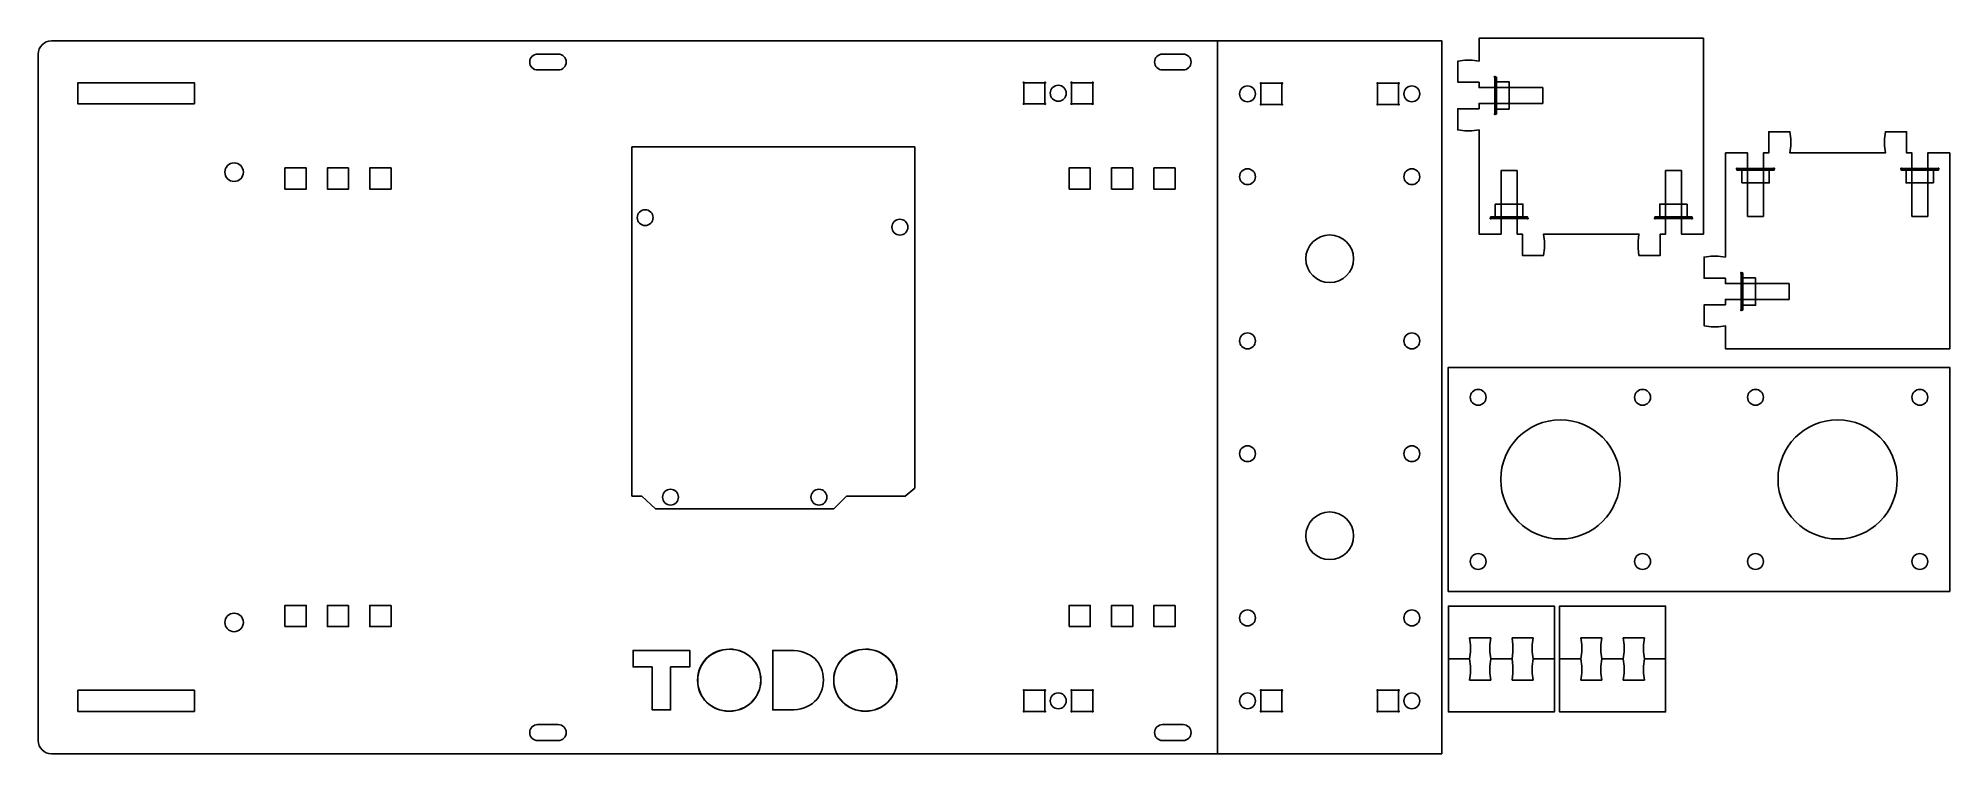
# Model space of a CAD drawing. Extents: x 43 to 403, y -142 to -7.
import ezdxf

# ---------------------------------------------------------------- set-up
doc = ezdxf.new("R2010")
doc.units = 0
doc.layers.add('CUT', color=7, linetype='CONTINUOUS')
doc.layers.add('MARK', color=7, linetype='CONTINUOUS')

# ---------------------------------------------------------------- blocks, each defined once
blk = doc.blocks.new('BLOCK_2')
at = {"layer": 'CUT', "color": 1}
blk.add_lwpolyline([(360.93, -111.69), (403.23, -111.69), (403.23, -69.39), (360.93, -69.39), (350.93, -69.39), (308.63, -69.39), (308.63, -111.69), (350.93, -111.69), (360.93, -111.69)], dxfattribs=at)
for points in [[(315.78, -75.04), (315.78, -75.87), (315.11, -76.54), (314.28, -76.54), (313.45, -76.54), (312.78, -75.87), (312.78, -75.04), (312.78, -74.21), (313.45, -73.54), (314.28, -73.54), (315.11, -73.54), (315.78, -74.21), (315.78, -75.04)], [(346.78, -75.04), (346.78, -75.87), (346.11, -76.54), (345.28, -76.54), (344.45, -76.54), (343.78, -75.87), (343.78, -75.04), (343.78, -74.21), (344.45, -73.54), (345.28, -73.54), (346.11, -73.54), (346.78, -74.21), (346.78, -75.04)], [(368.08, -75.04), (368.08, -75.87), (367.41, -76.54), (366.58, -76.54), (365.75, -76.54), (365.08, -75.87), (365.08, -75.04), (365.08, -74.21), (365.75, -73.54), (366.58, -73.54), (367.41, -73.54), (368.08, -74.21), (368.08, -75.04)], [(399.08, -75.04), (399.08, -75.87), (398.41, -76.54), (397.58, -76.54), (396.75, -76.54), (396.08, -75.87), (396.08, -75.04), (396.08, -74.21), (396.75, -73.54), (397.58, -73.54), (398.41, -73.54), (399.08, -74.21), (399.08, -75.04)], [(341.03, -90.54), (341.03, -96.76), (335.99, -101.79), (329.78, -101.79), (323.56, -101.79), (318.53, -96.76), (318.53, -90.54), (318.53, -84.33), (323.56, -79.29), (329.78, -79.29), (335.99, -79.29), (341.03, -84.33), (341.03, -90.54)], [(393.33, -90.54), (393.33, -96.76), (388.29, -101.79), (382.08, -101.79), (375.86, -101.79), (370.83, -96.76), (370.83, -90.54), (370.83, -84.33), (375.86, -79.29), (382.08, -79.29), (388.29, -79.29), (393.33, -84.33), (393.33, -90.54)], [(315.78, -106.04), (315.78, -106.87), (315.11, -107.54), (314.28, -107.54), (313.45, -107.54), (312.78, -106.87), (312.78, -106.04), (312.78, -105.21), (313.45, -104.54), (314.28, -104.54), (315.11, -104.54), (315.78, -105.21), (315.78, -106.04)], [(346.78, -106.04), (346.78, -106.87), (346.11, -107.54), (345.28, -107.54), (344.45, -107.54), (343.78, -106.87), (343.78, -106.04), (343.78, -105.21), (344.45, -104.54), (345.28, -104.54), (346.11, -104.54), (346.78, -105.21), (346.78, -106.04)], [(368.08, -106.04), (368.08, -106.87), (367.41, -107.54), (366.58, -107.54), (365.75, -107.54), (365.08, -106.87), (365.08, -106.04), (365.08, -105.21), (365.75, -104.54), (366.58, -104.54), (367.41, -104.54), (368.08, -105.21), (368.08, -106.04)], [(399.08, -106.04), (399.08, -106.87), (398.41, -107.54), (397.58, -107.54), (396.75, -107.54), (396.08, -106.87), (396.08, -106.04), (396.08, -105.21), (396.75, -104.54), (397.58, -104.54), (398.41, -104.54), (399.08, -105.21), (399.08, -106.04)]]:
    blk.add_open_spline(points, degree=3, knots=[0, 0, 0, 0, 1, 1, 1, 2, 2, 2, 3, 3, 3, 4, 4, 4, 4], dxfattribs=at)
blk = doc.blocks.new('BLOCK_4')
at = {"layer": 'CUT', "color": 1}
blk.add_lwpolyline([(317.42, -21.57), (317.42, -14.57), (317.72, -14.57), (317.72, -21.57), (317.42, -21.57)], dxfattribs=at)
for points in [[(317.42, -14.67), (317.37, -14.67), (317.32, -14.63), (317.32, -14.57), (317.32, -14.51), (317.37, -14.47), (317.42, -14.47), (317.48, -14.47), (317.52, -14.51), (317.52, -14.57), (317.52, -14.63), (317.48, -14.67), (317.42, -14.67)], [(317.42, -21.67), (317.37, -21.67), (317.32, -21.62), (317.32, -21.57), (317.32, -21.51), (317.37, -21.47), (317.42, -21.47), (317.48, -21.47), (317.52, -21.51), (317.52, -21.57), (317.52, -21.62), (317.48, -21.67), (317.42, -21.67)]]:
    blk.add_open_spline(points, degree=3, knots=[0, 0, 0, 0, 1, 1, 1, 2, 2, 2, 3, 3, 3, 4, 4, 4, 4], dxfattribs=at)
blk = doc.blocks.new('BLOCK_3')
at = {"layer": 'CUT', "color": 1}
blk.add_lwpolyline([(320.12, -20.67), (320.12, -15.47), (317.72, -15.47), (317.72, -20.67), (320.12, -20.67)], dxfattribs=at)
at = {"layer": 'CUT'}
blk.add_blockref('BLOCK_4', (0, 0), dxfattribs=at)
blk = doc.blocks.new('BLOCK_6')
at = {"layer": 'CUT', "color": 1}
blk.add_lwpolyline([(363.89, -51.57), (363.89, -58.57), (364.19, -58.57), (364.19, -51.57), (363.89, -51.57)], dxfattribs=at)
for points in [[(363.89, -51.47), (363.83, -51.47), (363.79, -51.51), (363.79, -51.57), (363.79, -51.62), (363.83, -51.67), (363.89, -51.67), (363.94, -51.67), (363.99, -51.62), (363.99, -51.57), (363.99, -51.51), (363.94, -51.47), (363.89, -51.47)], [(363.89, -58.47), (363.83, -58.47), (363.79, -58.51), (363.79, -58.57), (363.79, -58.62), (363.83, -58.67), (363.89, -58.67), (363.94, -58.67), (363.99, -58.62), (363.99, -58.57), (363.99, -58.51), (363.94, -58.47), (363.89, -58.47)]]:
    blk.add_open_spline(points, degree=3, knots=[0, 0, 0, 0, 1, 1, 1, 2, 2, 2, 3, 3, 3, 4, 4, 4, 4], dxfattribs=at)
blk = doc.blocks.new('BLOCK_5')
at = {"layer": 'CUT', "color": 1}
blk.add_lwpolyline([(366.59, -52.47), (366.59, -57.67), (364.19, -57.67), (364.19, -52.47), (366.59, -52.47)], dxfattribs=at)
at = {"layer": 'CUT'}
blk.add_blockref('BLOCK_6', (0, 0), dxfattribs=at)
blk = doc.blocks.new('BLOCK_7')
at = {"layer": 'CUT', "color": 1}
for points in [[(237.12, -118.34), (237.12, -114.34), (241.12, -114.34), (241.12, -118.34), (237.12, -118.34)], [(249.12, -114.34), (249.12, -118.34), (245.12, -118.34), (245.12, -114.34), (249.12, -114.34)], [(257.12, -114.34), (257.12, -118.34), (253.12, -118.34), (253.12, -114.34), (257.12, -114.34)]]:
    blk.add_lwpolyline(points, dxfattribs=at)
blk = doc.blocks.new('BLOCK_8')
at = {"layer": 'CUT', "color": 1}
for points in [[(237.12, -35.74), (237.12, -31.74), (241.12, -31.74), (241.12, -35.74), (237.12, -35.74)], [(249.12, -31.74), (249.12, -35.74), (245.12, -35.74), (245.12, -31.74), (249.12, -31.74)], [(257.12, -31.74), (257.12, -35.74), (253.12, -35.74), (253.12, -31.74), (257.12, -31.74)]]:
    blk.add_lwpolyline(points, dxfattribs=at)
blk = doc.blocks.new('BLOCK_9')
at = {"layer": 'CUT', "color": 1}
for points in [[(89.22, -118.34), (89.22, -114.34), (93.22, -114.34), (93.22, -118.34), (89.22, -118.34)], [(101.22, -114.34), (101.22, -118.34), (97.22, -118.34), (97.22, -114.34), (101.22, -114.34)], [(109.22, -114.34), (109.22, -118.34), (105.22, -118.34), (105.22, -114.34), (109.22, -114.34)]]:
    blk.add_lwpolyline(points, dxfattribs=at)
blk = doc.blocks.new('BLOCK_10')
at = {"layer": 'CUT', "color": 1}
for points in [[(89.22, -35.74), (89.22, -31.74), (93.22, -31.74), (93.22, -35.74), (89.22, -35.74)], [(101.22, -31.74), (101.22, -35.74), (97.22, -35.74), (97.22, -31.74), (101.22, -31.74)], [(109.22, -31.74), (109.22, -35.74), (105.22, -35.74), (105.22, -31.74), (109.22, -31.74)]]:
    blk.add_lwpolyline(points, dxfattribs=at)
blk = doc.blocks.new('*U14')
at = {"layer": 'CUT', "color": 1}
for points in [[(198.7, -122.62), (198.67, -122.59), (198.7, -122.59)], [(198.7, -122.62), (198.7, -122.59), (199.29, -122.64)], [(199.29, -122.64), (198.7, -122.59), (199.29, -122.61)], [(193.17, -126.25), (193.16, -126.18), (193.17, -126.16)], [(193.18, -126.22), (193.17, -126.16), (193.18, -126.14)], [(193.2, -126.15), (193.18, -126.14), (193.2, -126.09)], [(193.2, -126.15), (193.2, -126.09), (193.41, -125.74)], [(193.42, -125.71), (193.41, -125.65), (193.42, -125.64)], [(193.41, -125.72), (193.41, -125.67), (193.41, -125.65)], [(193.45, -125.64), (193.42, -125.64), (193.45, -125.59)], [(193.45, -125.64), (193.45, -125.59), (193.7, -125.25)], [(193.71, -125.23), (193.7, -125.19), (193.71, -125.17)], [(193.71, -125.23), (193.71, -125.17), (193.75, -125.16)], [(193.71, -125.23), (193.71, -125.17), (193.71, -125.17)], [(193.75, -125.16), (193.75, -125.11), (194.03, -124.79)], [(194.04, -124.77), (194.03, -124.74), (194.04, -124.72)], [(194.05, -124.77), (194.04, -124.72), (194.05, -124.72)], [(194.05, -124.77), (194.05, -124.72), (194.09, -124.72)], [(194.09, -124.72), (194.09, -124.67), (194.41, -124.37)], [(194.42, -124.35), (194.41, -124.32), (194.42, -124.3)], [(194.43, -124.35), (194.42, -124.3), (194.43, -124.3)], [(194.47, -124.3), (194.43, -124.3), (194.47, -124.26)], [(194.83, -123.99), (194.47, -124.26), (194.83, -123.94)], [(194.47, -124.3), (194.47, -124.26), (194.83, -123.99)], [(194.85, -123.97), (194.83, -123.94), (194.85, -123.92)], [(194.86, -123.96), (194.85, -123.92), (194.86, -123.91)], [(194.89, -123.93), (194.86, -123.91), (194.89, -123.89)], [(195.28, -123.65), (194.89, -123.89), (195.28, -123.6)], [(194.89, -123.93), (194.89, -123.89), (195.28, -123.65)], [(195.3, -123.63), (195.28, -123.6), (195.3, -123.59)], [(195.33, -123.61), (195.3, -123.59), (195.33, -123.57)], [(195.35, -123.6), (195.33, -123.57), (195.35, -123.56)], [(195.77, -123.35), (195.35, -123.56), (195.77, -123.31)], [(195.35, -123.6), (195.35, -123.56), (195.77, -123.35)], [(195.8, -123.34), (195.77, -123.31), (195.8, -123.29)], [(195.82, -123.32), (195.8, -123.29), (195.82, -123.28)], [(195.84, -123.31), (195.82, -123.28), (195.84, -123.27)], [(196.3, -123.1), (195.84, -123.27), (196.3, -123.06)], [(195.84, -123.31), (195.84, -123.27), (196.3, -123.1)], [(196.32, -123.09), (196.3, -123.06), (196.32, -123.05)], [(196.35, -123.07), (196.32, -123.05), (196.35, -123.04)], [(196.36, -123.07), (196.35, -123.04), (196.36, -123.03)], [(196.85, -122.9), (196.36, -123.03), (196.85, -122.86)], [(196.36, -123.07), (196.36, -123.03), (196.85, -122.9)], [(196.88, -122.89), (196.85, -122.86), (196.88, -122.85)], [(196.9, -122.88), (196.88, -122.85), (196.9, -122.84)], [(196.91, -122.87), (196.9, -122.84), (196.91, -122.84)], [(197.43, -122.75), (196.91, -122.84), (197.43, -122.71)], [(196.91, -122.87), (196.91, -122.84), (197.43, -122.75)], [(197.46, -122.74), (197.43, -122.71), (197.46, -122.71)], [(197.47, -122.74), (197.46, -122.71), (197.47, -122.7)], [(197.49, -122.73), (197.47, -122.7), (197.49, -122.7)], [(198.04, -122.65), (197.49, -122.7), (198.04, -122.62)], [(197.49, -122.73), (197.49, -122.7), (198.04, -122.65)], [(198.07, -122.65), (198.04, -122.62), (198.07, -122.62)], [(198.07, -122.65), (198.07, -122.62), (198.07, -122.62)], [(198.09, -122.65), (198.07, -122.62), (198.09, -122.62)], [(198.67, -122.62), (198.09, -122.62), (198.67, -122.59)], [(198.09, -122.65), (198.09, -122.62), (198.67, -122.62)], [(198.67, -122.62), (198.67, -122.59), (198.7, -122.62)], [(199.29, -122.64), (199.29, -122.61), (199.3, -122.64)], [(199.3, -122.64), (199.3, -122.62), (199.31, -122.64)], [(199.31, -122.64), (199.31, -122.62), (199.33, -122.65)], [(199.33, -122.65), (199.33, -122.62), (199.89, -122.73)], [(199.89, -122.73), (199.33, -122.62), (199.89, -122.7)], [(199.89, -122.73), (199.89, -122.7), (199.9, -122.73)], [(199.9, -122.73), (199.9, -122.7), (199.91, -122.73)], [(199.91, -122.73), (199.91, -122.7), (199.94, -122.74)], [(199.94, -122.74), (199.94, -122.7), (200.46, -122.86)], [(200.46, -122.86), (199.94, -122.7), (200.46, -122.83)], [(200.46, -122.86), (200.46, -122.83), (200.47, -122.86)], [(200.47, -122.86), (200.47, -122.83), (200.5, -122.87)], [(200.5, -122.87), (200.5, -122.84), (200.52, -122.88)], [(200.52, -122.88), (200.52, -122.85), (201.01, -123.05)], [(201.01, -123.05), (200.52, -122.85), (201.01, -123.02)], [(201.01, -123.05), (201.01, -123.02), (201.02, -123.05)], [(201.02, -123.05), (201.02, -123.02), (201.05, -123.07)], [(201.05, -123.07), (201.05, -123.03), (201.08, -123.08)], [(201.08, -123.08), (201.08, -123.04), (201.53, -123.29)], [(201.53, -123.29), (201.08, -123.04), (201.53, -123.25)], [(201.53, -123.29), (201.53, -123.25), (201.55, -123.29)], [(201.55, -123.29), (201.55, -123.26), (201.58, -123.31)], [(201.58, -123.31), (201.58, -123.27), (201.6, -123.32)], [(201.6, -123.32), (201.6, -123.29), (202.03, -123.57)], [(202.03, -123.57), (201.6, -123.29), (202.03, -123.54)], [(202.03, -123.57), (202.03, -123.54), (202.05, -123.58)], [(202.05, -123.58), (202.05, -123.55), (202.07, -123.6)], [(202.07, -123.6), (202.07, -123.56), (202.09, -123.62)], [(202.09, -123.62), (202.09, -123.58), (202.48, -123.9)], [(202.48, -123.9), (202.09, -123.58), (202.48, -123.86)], [(202.48, -123.9), (202.48, -123.86), (202.51, -123.92)], [(202.51, -123.92), (202.51, -123.89), (202.53, -123.94)], [(202.53, -123.94), (202.53, -123.9), (202.55, -123.95)], [(202.55, -123.95), (202.55, -123.91), (202.9, -124.27)], [(202.9, -124.27), (202.9, -124.23), (202.94, -124.31)], [(202.94, -124.31), (202.94, -124.27), (202.95, -124.31)], [(202.95, -124.31), (202.95, -124.27), (202.97, -124.33)], [(202.97, -124.33), (202.97, -124.29), (203.29, -124.68)], [(203.29, -124.68), (203.29, -124.64), (203.33, -124.73)], [(203.33, -124.73), (203.33, -124.68), (203.33, -124.73)], [(203.33, -124.73), (203.33, -124.68), (203.34, -124.75)], [(203.34, -124.75), (203.34, -124.7), (203.63, -125.13)], [(203.63, -125.13), (203.63, -125.08), (203.67, -125.18)], [(203.67, -125.18), (203.67, -125.13), (203.67, -125.18)], [(203.67, -125.18), (203.67, -125.13), (203.68, -125.2)], [(203.68, -125.2), (203.68, -125.15), (203.92, -125.61)], [(203.92, -125.61), (203.92, -125.55), (203.96, -125.67)], [(203.96, -125.67), (203.96, -125.61), (203.96, -125.68)], [(203.96, -125.68), (203.96, -125.61), (203.97, -125.69)], [(203.97, -125.69), (203.97, -125.63), (204.17, -126.12)], [(204.17, -126.12), (204.17, -126.05), (204.2, -126.17)], [(204.2, -126.17), (204.2, -126.1), (204.21, -126.21)], [(204.21, -126.21), (204.21, -126.13), (204.21, -126.22)], [(204.21, -126.22), (204.21, -126.14), (204.37, -126.66)], [(192.74, -129.07), (192.71, -128.44), (192.74, -127.85)], [(192.71, -128.47), (192.71, -128.44), (192.74, -129.07)], [(192.77, -127.89), (192.74, -127.84), (192.77, -127.66)], [(192.74, -129.08), (192.74, -127.85), (192.74, -127.84)], [(192.74, -129.08), (192.74, -127.84), (192.74, -129.08)], [(192.74, -129.08), (192.74, -127.84), (192.74, -127.84)], [(192.74, -129.07), (192.74, -127.85), (192.74, -129.08)], [(192.74, -129.08), (192.74, -128.47), (192.77, -129.26)], [(192.77, -127.84), (192.77, -127.64), (192.83, -127.47)], [(192.77, -127.84), (192.77, -127.66), (192.77, -127.64)], [(192.77, -129.26), (192.77, -129.06), (192.77, -129.28)], [(192.77, -129.28), (192.77, -129.07), (192.83, -129.65)], [(192.85, -127.31), (192.83, -127.26), (192.85, -127.17)], [(192.83, -127.46), (192.83, -127.27), (192.83, -127.26)], [(192.83, -129.65), (192.83, -129.45), (192.83, -129.66)], [(192.83, -129.66), (192.83, -129.46), (192.85, -129.75)], [(192.86, -127.25), (192.85, -127.17), (192.86, -127.14)], [(192.85, -129.75), (192.85, -129.63), (192.86, -129.79)], [(192.86, -127.25), (192.86, -127.14), (192.97, -126.84)], [(192.86, -129.79), (192.86, -129.66), (192.97, -130.21)], [(192.99, -126.76), (192.97, -126.7), (192.99, -126.65)], [(192.97, -126.82), (192.97, -126.71), (192.97, -126.7)], [(193.01, -126.69), (192.99, -126.65), (193.01, -126.61)], [(193.01, -126.69), (193.01, -126.61), (193.16, -126.27)], [(204.37, -126.66), (204.37, -126.57), (204.38, -126.71)], [(204.38, -126.71), (204.38, -126.62), (204.4, -126.78)], [(204.4, -126.78), (204.4, -126.66), (204.4, -126.79)], [(204.4, -126.79), (204.4, -126.67), (204.51, -127.22)], [(204.4, -130.17), (204.4, -130.05), (204.51, -129.75)], [(204.51, -127.22), (204.51, -127.1), (204.52, -127.26)], [(204.52, -129.72), (204.51, -129.63), (204.52, -129.58)], [(204.52, -127.26), (204.52, -127.13), (204.54, -127.42)], [(204.54, -129.62), (204.52, -129.58), (204.54, -129.42)], [(204.54, -127.42), (204.54, -127.23), (204.54, -127.43)], [(204.54, -127.43), (204.54, -127.23), (204.6, -127.81)], [(204.54, -129.61), (204.54, -129.41), (204.6, -129.24)], [(204.54, -129.61), (204.54, -129.42), (204.54, -129.41)], [(204.6, -127.81), (204.6, -127.6), (204.6, -127.83)], [(204.6, -127.83), (204.6, -127.62), (204.63, -128.41)], [(204.63, -129.04), (204.6, -129), (204.63, -128.44)], [(204.6, -129.23), (204.6, -129.05), (204.6, -129)], [(192.97, -130.21), (192.97, -130.1), (192.97, -130.22)], [(192.97, -130.22), (192.97, -130.11), (192.99, -130.27)], [(192.99, -130.27), (192.99, -130.18), (193.01, -130.32)], [(193.01, -130.32), (193.01, -130.23), (193.16, -130.75)], [(193.16, -130.75), (193.16, -130.67), (193.17, -130.76)], [(193.17, -130.76), (193.17, -130.68), (193.18, -130.78)], [(193.18, -130.78), (193.18, -130.71), (193.2, -130.84)], [(193.2, -130.84), (193.2, -130.77), (193.41, -131.26)], [(193.41, -131.26), (193.41, -131.19), (193.41, -131.27)], [(193.41, -131.27), (193.41, -131.21), (193.42, -131.28)], [(193.42, -131.28), (193.42, -131.22), (193.45, -131.34)], [(193.45, -131.34), (193.45, -131.28), (193.7, -131.74)], [(193.7, -131.74), (193.7, -131.68), (193.71, -131.75)], [(193.71, -131.75), (193.71, -131.7), (193.71, -131.75)], [(193.71, -131.75), (193.71, -131.7), (193.75, -131.81)], [(193.75, -131.81), (193.75, -131.76), (194.03, -132.19)], [(194.03, -132.19), (194.03, -132.14), (194.04, -132.2)], [(194.04, -132.2), (194.04, -132.16), (194.05, -132.2)], [(194.05, -132.2), (194.05, -132.16), (194.09, -132.25)], [(194.09, -132.25), (194.09, -132.2), (194.41, -132.6)], [(194.41, -132.6), (194.41, -132.55), (194.42, -132.61)], [(194.42, -132.61), (194.42, -132.57), (194.43, -132.62)], [(194.43, -132.62), (194.43, -132.58), (194.47, -132.65)], [(194.47, -132.65), (194.47, -132.61), (194.83, -132.97)], [(194.83, -132.97), (194.83, -132.93), (194.85, -132.99)], [(194.85, -132.99), (194.85, -132.95), (194.86, -133)], [(194.86, -133), (194.86, -132.96), (194.89, -133.02)], [(194.89, -133.02), (194.89, -132.99), (195.28, -133.31)], [(195.28, -133.31), (194.89, -132.99), (195.28, -133.27)], [(195.28, -133.31), (195.28, -133.27), (195.3, -133.32)], [(195.3, -133.32), (195.3, -133.28), (195.33, -133.33)], [(195.33, -133.33), (195.33, -133.3), (195.35, -133.35)], [(195.35, -133.35), (195.35, -133.31), (195.77, -133.6)], [(195.77, -133.6), (195.35, -133.31), (195.77, -133.56)], [(202.03, -133.32), (201.6, -133.54), (202.03, -133.29)], [(201.6, -133.58), (201.6, -133.54), (202.03, -133.32)], [(202.05, -133.31), (202.03, -133.29), (202.05, -133.27)], [(202.07, -133.3), (202.05, -133.27), (202.07, -133.25)], [(202.09, -133.28), (202.07, -133.25), (202.09, -133.24)], [(202.48, -132.99), (202.09, -133.24), (202.48, -132.95)], [(202.09, -133.28), (202.09, -133.24), (202.48, -132.99)], [(202.51, -132.97), (202.48, -132.95), (202.51, -132.93)], [(202.53, -132.96), (202.51, -132.93), (202.53, -132.91)], [(202.55, -132.94), (202.53, -132.91), (202.55, -132.9)], [(202.9, -132.62), (202.55, -132.9), (202.9, -132.58)], [(202.55, -132.94), (202.55, -132.9), (202.9, -132.62)], [(202.94, -132.59), (202.9, -132.58), (202.94, -132.54)], [(202.95, -132.58), (202.94, -132.54), (202.95, -132.53)], [(202.97, -132.57), (202.95, -132.53), (202.97, -132.51)], [(202.97, -132.57), (202.97, -132.51), (203.29, -132.22)], [(203.29, -132.22), (203.29, -132.17), (203.33, -132.17)], [(203.34, -132.15), (203.33, -132.11), (203.34, -132.09)], [(203.33, -132.17), (203.33, -132.11), (203.33, -132.11)], [(203.34, -132.15), (203.34, -132.09), (203.63, -131.77)], [(203.63, -131.77), (203.63, -131.72), (203.67, -131.72)], [(203.68, -131.7), (203.67, -131.65), (203.68, -131.64)], [(203.67, -131.72), (203.67, -131.66), (203.67, -131.65)], [(203.68, -131.7), (203.68, -131.64), (203.92, -131.3)], [(203.96, -131.24), (203.92, -131.24), (203.96, -131.17)], [(203.97, -131.22), (203.96, -131.16), (203.97, -131.14)], [(203.96, -131.23), (203.96, -131.17), (203.96, -131.16)], [(203.97, -131.22), (203.97, -131.14), (204.17, -130.8)], [(204.2, -130.74), (204.17, -130.73), (204.2, -130.66)], [(204.21, -130.72), (204.2, -130.66), (204.21, -130.63)], [(204.21, -130.71), (204.21, -130.62), (204.37, -130.28)], [(204.21, -130.71), (204.21, -130.63), (204.21, -130.62)], [(204.38, -130.23), (204.37, -130.19), (204.38, -130.13)], [(204.4, -130.18), (204.38, -130.13), (204.4, -130.06)], [(204.4, -130.17), (204.4, -130.06), (204.4, -130.05)], [(195.77, -133.6), (195.77, -133.56), (195.8, -133.61)], [(195.8, -133.61), (195.8, -133.58), (195.82, -133.62)], [(195.82, -133.62), (195.82, -133.59), (195.84, -133.63)], [(195.84, -133.63), (195.84, -133.6), (196.3, -133.84)], [(196.3, -133.84), (195.84, -133.6), (196.3, -133.81)], [(196.3, -133.84), (196.3, -133.81), (196.32, -133.85)], [(196.32, -133.85), (196.32, -133.82), (196.35, -133.86)], [(196.35, -133.86), (196.35, -133.83), (196.36, -133.87)], [(196.36, -133.87), (196.36, -133.84), (196.85, -134.04)], [(196.85, -134.04), (196.36, -133.84), (196.85, -134)], [(196.85, -134.04), (196.85, -134), (196.88, -134.05)], [(196.88, -134.05), (196.88, -134.01), (196.9, -134.05)], [(196.9, -134.05), (196.9, -134.02), (196.91, -134.05)], [(196.91, -134.05), (196.91, -134.02), (197.43, -134.18)], [(197.43, -134.18), (196.91, -134.02), (197.43, -134.15)], [(197.43, -134.18), (197.43, -134.15), (197.46, -134.19)], [(197.46, -134.19), (197.46, -134.15), (197.47, -134.19)], [(197.47, -134.19), (197.47, -134.16), (197.49, -134.19)], [(197.49, -134.19), (197.49, -134.16), (198.04, -134.27)], [(198.04, -134.27), (197.49, -134.16), (198.04, -134.24)], [(198.04, -134.27), (198.04, -134.24), (198.07, -134.27)], [(198.07, -134.27), (198.07, -134.24), (198.07, -134.27)], [(198.07, -134.27), (198.07, -134.24), (198.09, -134.27)], [(198.09, -134.27), (198.09, -134.24), (198.67, -134.3)], [(198.67, -134.3), (198.09, -134.24), (198.67, -134.27)], [(198.67, -134.3), (198.67, -134.27), (198.7, -134.3)], [(198.7, -134.3), (198.67, -134.27), (198.7, -134.27)], [(199.29, -134.27), (198.7, -134.27), (199.29, -134.24)], [(198.7, -134.3), (198.7, -134.27), (199.29, -134.27)], [(199.3, -134.27), (199.29, -134.24), (199.3, -134.24)], [(199.31, -134.27), (199.3, -134.24), (199.31, -134.24)], [(199.33, -134.26), (199.31, -134.24), (199.33, -134.23)], [(199.89, -134.18), (199.33, -134.23), (199.89, -134.15)], [(199.33, -134.26), (199.33, -134.23), (199.89, -134.18)], [(199.9, -134.18), (199.89, -134.15), (199.9, -134.15)], [(199.91, -134.18), (199.9, -134.15), (199.91, -134.15)], [(199.94, -134.17), (199.91, -134.15), (199.94, -134.14)], [(200.46, -134.04), (199.94, -134.14), (200.46, -134.01)], [(199.94, -134.17), (199.94, -134.14), (200.46, -134.04)], [(200.47, -134.04), (200.46, -134.01), (200.47, -134.01)], [(200.5, -134.03), (200.47, -134.01), (200.5, -134)], [(200.52, -134.02), (200.5, -134), (200.52, -133.99)], [(201.01, -133.85), (200.52, -133.99), (201.01, -133.82)], [(200.52, -134.02), (200.52, -133.99), (201.01, -133.85)], [(201.02, -133.85), (201.01, -133.82), (201.02, -133.81)], [(201.05, -133.84), (201.02, -133.81), (201.05, -133.8)], [(201.08, -133.83), (201.05, -133.8), (201.08, -133.79)], [(201.53, -133.61), (201.08, -133.79), (201.53, -133.58)], [(201.08, -133.83), (201.08, -133.79), (201.53, -133.61)], [(201.55, -133.6), (201.53, -133.58), (201.55, -133.57)], [(201.58, -133.59), (201.55, -133.57), (201.58, -133.55)], [(201.6, -133.58), (201.58, -133.55), (201.6, -133.54)]]:
    blk.add_solid(points, dxfattribs=at)
at = {"layer": 'CUT', "color": 1, "extrusion": (0, 0, -1)}
for points in [[(-193.16, -126.27), (-193.01, -126.61), (-193.16, -126.18)], [(-193.16, -126.27), (-193.16, -126.18), (-193.17, -126.25)], [(-193.17, -126.25), (-193.17, -126.16), (-193.18, -126.22)], [(-193.18, -126.22), (-193.18, -126.14), (-193.2, -126.15)], [(-193.41, -125.74), (-193.2, -126.09), (-193.41, -125.67)], [(-193.41, -125.72), (-193.41, -125.65), (-193.42, -125.71)], [(-193.41, -125.74), (-193.41, -125.67), (-193.41, -125.72)], [(-193.42, -125.71), (-193.42, -125.64), (-193.45, -125.64)], [(-193.7, -125.25), (-193.45, -125.59), (-193.7, -125.19)], [(-193.7, -125.25), (-193.7, -125.19), (-193.71, -125.23)], [(-193.75, -125.16), (-193.71, -125.17), (-193.75, -125.11)], [(-193.71, -125.23), (-193.71, -125.17), (-193.71, -125.23)], [(-194.03, -124.79), (-193.75, -125.11), (-194.03, -124.74)], [(-194.03, -124.79), (-194.03, -124.74), (-194.04, -124.77)], [(-194.04, -124.77), (-194.04, -124.72), (-194.05, -124.77)], [(-194.09, -124.72), (-194.05, -124.72), (-194.09, -124.67)], [(-194.41, -124.37), (-194.09, -124.67), (-194.41, -124.32)], [(-194.41, -124.37), (-194.41, -124.32), (-194.42, -124.35)], [(-194.42, -124.35), (-194.42, -124.3), (-194.43, -124.35)], [(-194.43, -124.35), (-194.43, -124.3), (-194.47, -124.3)], [(-194.83, -123.99), (-194.83, -123.94), (-194.85, -123.97)], [(-194.85, -123.97), (-194.85, -123.92), (-194.86, -123.96)], [(-194.86, -123.96), (-194.86, -123.91), (-194.89, -123.93)], [(-195.28, -123.65), (-195.28, -123.6), (-195.3, -123.63)], [(-195.3, -123.63), (-195.3, -123.59), (-195.33, -123.61)], [(-195.33, -123.61), (-195.33, -123.57), (-195.35, -123.6)], [(-195.77, -123.35), (-195.77, -123.31), (-195.8, -123.34)], [(-195.8, -123.34), (-195.8, -123.29), (-195.82, -123.32)], [(-195.82, -123.32), (-195.82, -123.28), (-195.84, -123.31)], [(-196.3, -123.1), (-196.3, -123.06), (-196.32, -123.09)], [(-196.32, -123.09), (-196.32, -123.05), (-196.35, -123.07)], [(-196.35, -123.07), (-196.35, -123.04), (-196.36, -123.07)], [(-196.85, -122.9), (-196.85, -122.86), (-196.88, -122.89)], [(-196.88, -122.89), (-196.88, -122.85), (-196.9, -122.88)], [(-196.9, -122.88), (-196.9, -122.84), (-196.91, -122.87)], [(-197.43, -122.75), (-197.43, -122.71), (-197.46, -122.74)], [(-197.46, -122.74), (-197.46, -122.71), (-197.47, -122.74)], [(-197.47, -122.74), (-197.47, -122.7), (-197.49, -122.73)], [(-198.04, -122.65), (-198.04, -122.62), (-198.07, -122.65)], [(-198.07, -122.65), (-198.07, -122.62), (-198.07, -122.65)], [(-198.07, -122.65), (-198.07, -122.62), (-198.09, -122.65)], [(-199.3, -122.64), (-199.29, -122.61), (-199.3, -122.62)], [(-199.31, -122.64), (-199.3, -122.62), (-199.31, -122.62)], [(-199.33, -122.65), (-199.31, -122.62), (-199.33, -122.62)], [(-199.9, -122.73), (-199.89, -122.7), (-199.9, -122.7)], [(-199.91, -122.73), (-199.9, -122.7), (-199.91, -122.7)], [(-199.94, -122.74), (-199.91, -122.7), (-199.94, -122.7)], [(-200.47, -122.86), (-200.46, -122.83), (-200.47, -122.83)], [(-200.5, -122.87), (-200.47, -122.83), (-200.5, -122.84)], [(-200.52, -122.88), (-200.5, -122.84), (-200.52, -122.85)], [(-201.02, -123.05), (-201.01, -123.02), (-201.02, -123.02)], [(-201.05, -123.07), (-201.02, -123.02), (-201.05, -123.03)], [(-201.08, -123.08), (-201.05, -123.03), (-201.08, -123.04)], [(-201.55, -123.29), (-201.53, -123.25), (-201.55, -123.26)], [(-201.58, -123.31), (-201.55, -123.26), (-201.58, -123.27)], [(-201.6, -123.32), (-201.58, -123.27), (-201.6, -123.29)], [(-202.05, -123.58), (-202.03, -123.54), (-202.05, -123.55)], [(-202.07, -123.6), (-202.05, -123.55), (-202.07, -123.56)], [(-202.09, -123.62), (-202.07, -123.56), (-202.09, -123.58)], [(-202.51, -123.92), (-202.48, -123.86), (-202.51, -123.89)], [(-202.53, -123.94), (-202.51, -123.89), (-202.53, -123.9)], [(-202.55, -123.95), (-202.53, -123.9), (-202.55, -123.91)], [(-202.9, -124.27), (-202.55, -123.91), (-202.9, -124.23)], [(-202.94, -124.31), (-202.9, -124.23), (-202.94, -124.27)], [(-202.95, -124.31), (-202.94, -124.27), (-202.95, -124.27)], [(-202.97, -124.33), (-202.95, -124.27), (-202.97, -124.29)], [(-203.29, -124.68), (-202.97, -124.29), (-203.29, -124.64)], [(-203.33, -124.73), (-203.29, -124.64), (-203.33, -124.68)], [(-203.33, -124.73), (-203.33, -124.68), (-203.33, -124.68)], [(-203.34, -124.75), (-203.33, -124.68), (-203.34, -124.7)], [(-203.63, -125.13), (-203.34, -124.7), (-203.63, -125.08)], [(-203.67, -125.18), (-203.63, -125.08), (-203.67, -125.13)], [(-203.67, -125.18), (-203.67, -125.13), (-203.67, -125.13)], [(-203.68, -125.2), (-203.67, -125.13), (-203.68, -125.15)], [(-203.92, -125.61), (-203.68, -125.15), (-203.92, -125.55)], [(-203.96, -125.67), (-203.92, -125.55), (-203.96, -125.61)], [(-203.96, -125.68), (-203.96, -125.61), (-203.96, -125.61)], [(-203.97, -125.69), (-203.96, -125.61), (-203.97, -125.63)], [(-204.17, -126.12), (-203.97, -125.63), (-204.17, -126.05)], [(-204.2, -126.17), (-204.17, -126.05), (-204.2, -126.1)], [(-204.21, -126.21), (-204.2, -126.1), (-204.21, -126.13)], [(-204.21, -126.22), (-204.21, -126.13), (-204.21, -126.14)], [(-204.37, -126.66), (-204.21, -126.14), (-204.37, -126.57)], [(-192.74, -128.44), (-192.74, -127.84), (-192.77, -127.89)], [(-192.77, -129.26), (-192.74, -128.47), (-192.77, -129.06)], [(-192.83, -127.47), (-192.77, -127.64), (-192.83, -127.27)], [(-192.77, -127.89), (-192.77, -127.66), (-192.77, -127.84)], [(-192.77, -129.28), (-192.77, -129.06), (-192.77, -129.07)], [(-192.83, -129.65), (-192.77, -129.07), (-192.83, -129.45)], [(-192.83, -127.46), (-192.83, -127.26), (-192.85, -127.31)], [(-192.83, -127.47), (-192.83, -127.27), (-192.83, -127.46)], [(-192.83, -129.66), (-192.83, -129.45), (-192.83, -129.46)], [(-192.85, -129.75), (-192.83, -129.46), (-192.85, -129.63)], [(-192.85, -127.31), (-192.85, -127.17), (-192.86, -127.25)], [(-192.86, -129.79), (-192.85, -129.63), (-192.86, -129.66)], [(-192.97, -126.84), (-192.86, -127.14), (-192.97, -126.71)], [(-192.97, -130.21), (-192.86, -129.66), (-192.97, -130.1)], [(-192.97, -126.82), (-192.97, -126.7), (-192.99, -126.76)], [(-192.97, -126.84), (-192.97, -126.71), (-192.97, -126.82)], [(-192.99, -126.76), (-192.99, -126.65), (-193.01, -126.69)], [(-204.38, -126.71), (-204.37, -126.57), (-204.38, -126.62)], [(-204.4, -126.78), (-204.38, -126.62), (-204.4, -126.66)], [(-204.4, -126.79), (-204.4, -126.66), (-204.4, -126.67)], [(-204.51, -127.22), (-204.4, -126.67), (-204.51, -127.1)], [(-204.51, -129.75), (-204.4, -130.05), (-204.51, -129.63)], [(-204.52, -127.26), (-204.51, -127.1), (-204.52, -127.13)], [(-204.51, -129.75), (-204.51, -129.63), (-204.52, -129.72)], [(-204.54, -127.42), (-204.52, -127.13), (-204.54, -127.23)], [(-204.52, -129.72), (-204.52, -129.58), (-204.54, -129.62)], [(-204.54, -127.43), (-204.54, -127.23), (-204.54, -127.23)], [(-204.6, -127.81), (-204.54, -127.23), (-204.6, -127.6)], [(-204.6, -129.24), (-204.54, -129.41), (-204.6, -129.05)], [(-204.54, -129.62), (-204.54, -129.42), (-204.54, -129.61)], [(-204.6, -127.83), (-204.6, -127.6), (-204.6, -127.62)], [(-204.63, -128.41), (-204.6, -127.62), (-204.63, -127.81)], [(-204.6, -129.23), (-204.6, -129), (-204.63, -129.04)], [(-204.6, -129.24), (-204.6, -129.05), (-204.6, -129.23)], [(-204.63, -129.04), (-204.63, -127.81), (-204.63, -129.04)], [(-204.63, -129.04), (-204.63, -127.81), (-204.63, -127.81)], [(-204.63, -129.04), (-204.63, -127.81), (-204.63, -129.03)], [(-204.63, -129.03), (-204.63, -127.81), (-204.63, -127.81)], [(-204.63, -129.03), (-204.63, -127.81), (-204.66, -128.44)], [(-204.66, -128.44), (-204.63, -127.81), (-204.66, -128.41)], [(-192.97, -130.22), (-192.97, -130.1), (-192.97, -130.11)], [(-192.99, -130.27), (-192.97, -130.11), (-192.99, -130.18)], [(-193.01, -130.32), (-192.99, -130.18), (-193.01, -130.23)], [(-193.16, -130.75), (-193.01, -130.23), (-193.16, -130.67)], [(-193.17, -130.76), (-193.16, -130.67), (-193.17, -130.68)], [(-193.18, -130.78), (-193.17, -130.68), (-193.18, -130.71)], [(-193.2, -130.84), (-193.18, -130.71), (-193.2, -130.77)], [(-193.41, -131.26), (-193.2, -130.77), (-193.41, -131.19)], [(-193.41, -131.27), (-193.41, -131.19), (-193.41, -131.21)], [(-193.42, -131.28), (-193.41, -131.21), (-193.42, -131.22)], [(-193.45, -131.34), (-193.42, -131.22), (-193.45, -131.28)], [(-193.7, -131.74), (-193.45, -131.28), (-193.7, -131.68)], [(-193.71, -131.75), (-193.7, -131.68), (-193.71, -131.7)], [(-193.71, -131.75), (-193.71, -131.7), (-193.71, -131.7)], [(-193.75, -131.81), (-193.71, -131.7), (-193.75, -131.76)], [(-194.03, -132.19), (-193.75, -131.76), (-194.03, -132.14)], [(-194.04, -132.2), (-194.03, -132.14), (-194.04, -132.16)], [(-194.05, -132.2), (-194.04, -132.16), (-194.05, -132.16)], [(-194.09, -132.25), (-194.05, -132.16), (-194.09, -132.2)], [(-194.41, -132.6), (-194.09, -132.2), (-194.41, -132.55)], [(-194.42, -132.61), (-194.41, -132.55), (-194.42, -132.57)], [(-194.43, -132.62), (-194.42, -132.57), (-194.43, -132.58)], [(-194.47, -132.65), (-194.43, -132.58), (-194.47, -132.61)], [(-194.83, -132.97), (-194.47, -132.61), (-194.83, -132.93)], [(-194.85, -132.99), (-194.83, -132.93), (-194.85, -132.95)], [(-194.86, -133), (-194.85, -132.95), (-194.86, -132.96)], [(-194.89, -133.02), (-194.86, -132.96), (-194.89, -132.99)], [(-195.3, -133.32), (-195.28, -133.27), (-195.3, -133.28)], [(-195.33, -133.33), (-195.3, -133.28), (-195.33, -133.3)], [(-195.35, -133.35), (-195.33, -133.3), (-195.35, -133.31)], [(-202.03, -133.32), (-202.03, -133.29), (-202.05, -133.31)], [(-202.05, -133.31), (-202.05, -133.27), (-202.07, -133.3)], [(-202.07, -133.3), (-202.07, -133.25), (-202.09, -133.28)], [(-202.48, -132.99), (-202.48, -132.95), (-202.51, -132.97)], [(-202.51, -132.97), (-202.51, -132.93), (-202.53, -132.96)], [(-202.53, -132.96), (-202.53, -132.91), (-202.55, -132.94)], [(-202.9, -132.62), (-202.9, -132.58), (-202.94, -132.59)], [(-202.94, -132.59), (-202.94, -132.54), (-202.95, -132.58)], [(-202.95, -132.58), (-202.95, -132.53), (-202.97, -132.57)], [(-203.29, -132.22), (-202.97, -132.51), (-203.29, -132.17)], [(-203.33, -132.17), (-203.29, -132.17), (-203.33, -132.11)], [(-203.33, -132.17), (-203.33, -132.11), (-203.33, -132.17)], [(-203.33, -132.17), (-203.33, -132.11), (-203.34, -132.15)], [(-203.63, -131.77), (-203.34, -132.09), (-203.63, -131.72)], [(-203.67, -131.72), (-203.63, -131.72), (-203.67, -131.66)], [(-203.67, -131.72), (-203.67, -131.65), (-203.68, -131.7)], [(-203.67, -131.72), (-203.67, -131.66), (-203.67, -131.72)], [(-203.92, -131.3), (-203.68, -131.64), (-203.92, -131.24)], [(-203.92, -131.3), (-203.92, -131.24), (-203.96, -131.24)], [(-203.96, -131.23), (-203.96, -131.16), (-203.97, -131.22)], [(-203.96, -131.24), (-203.96, -131.17), (-203.96, -131.23)], [(-204.17, -130.8), (-203.97, -131.14), (-204.17, -130.73)], [(-204.17, -130.8), (-204.17, -130.73), (-204.2, -130.74)], [(-204.2, -130.74), (-204.2, -130.66), (-204.21, -130.72)], [(-204.37, -130.28), (-204.21, -130.62), (-204.37, -130.19)], [(-204.21, -130.72), (-204.21, -130.63), (-204.21, -130.71)], [(-204.37, -130.28), (-204.37, -130.19), (-204.38, -130.23)], [(-204.38, -130.23), (-204.38, -130.13), (-204.4, -130.18)], [(-204.4, -130.18), (-204.4, -130.06), (-204.4, -130.17)], [(-195.8, -133.61), (-195.77, -133.56), (-195.8, -133.58)], [(-195.82, -133.62), (-195.8, -133.58), (-195.82, -133.59)], [(-195.84, -133.63), (-195.82, -133.59), (-195.84, -133.6)], [(-196.32, -133.85), (-196.3, -133.81), (-196.32, -133.82)], [(-196.35, -133.86), (-196.32, -133.82), (-196.35, -133.83)], [(-196.36, -133.87), (-196.35, -133.83), (-196.36, -133.84)], [(-196.88, -134.05), (-196.85, -134), (-196.88, -134.01)], [(-196.9, -134.05), (-196.88, -134.01), (-196.9, -134.02)], [(-196.91, -134.05), (-196.9, -134.02), (-196.91, -134.02)], [(-197.46, -134.19), (-197.43, -134.15), (-197.46, -134.15)], [(-197.47, -134.19), (-197.46, -134.15), (-197.47, -134.16)], [(-197.49, -134.19), (-197.47, -134.16), (-197.49, -134.16)], [(-198.07, -134.27), (-198.04, -134.24), (-198.07, -134.24)], [(-198.07, -134.27), (-198.07, -134.24), (-198.07, -134.24)], [(-198.09, -134.27), (-198.07, -134.24), (-198.09, -134.24)], [(-199.29, -134.27), (-199.29, -134.24), (-199.3, -134.27)], [(-199.3, -134.27), (-199.3, -134.24), (-199.31, -134.27)], [(-199.31, -134.27), (-199.31, -134.24), (-199.33, -134.26)], [(-199.89, -134.18), (-199.89, -134.15), (-199.9, -134.18)], [(-199.9, -134.18), (-199.9, -134.15), (-199.91, -134.18)], [(-199.91, -134.18), (-199.91, -134.15), (-199.94, -134.17)], [(-200.46, -134.04), (-200.46, -134.01), (-200.47, -134.04)], [(-200.47, -134.04), (-200.47, -134.01), (-200.5, -134.03)], [(-200.5, -134.03), (-200.5, -134), (-200.52, -134.02)], [(-201.01, -133.85), (-201.01, -133.82), (-201.02, -133.85)], [(-201.02, -133.85), (-201.02, -133.81), (-201.05, -133.84)], [(-201.05, -133.84), (-201.05, -133.8), (-201.08, -133.83)], [(-201.53, -133.61), (-201.53, -133.58), (-201.55, -133.6)], [(-201.55, -133.6), (-201.55, -133.57), (-201.58, -133.59)], [(-201.58, -133.59), (-201.58, -133.55), (-201.6, -133.58)]]:
    blk.add_solid(points, dxfattribs=at)
blk = doc.blocks.new('BLOCK_12')
at = {"layer": 'CUT'}
for points, knots in [([(198.7, -122.59), (195.28, -122.59), (192.71, -125.21), (192.71, -128.44), (192.71, -128.44), (192.71, -128.47), (192.71, -128.47), (192.71, -131.71), (195.25, -134.3), (198.67, -134.3), (202.09, -134.3), (204.66, -131.68), (204.66, -128.44), (204.66, -128.44), (204.66, -128.41), (204.66, -128.41), (204.66, -125.18), (202.13, -122.59), (198.7, -122.59), (198.7, -122.59), (198.7, -122.59), (198.7, -122.59)], [0, 0, 0, 0, 1, 1, 1, 2, 2, 2, 3, 3, 3, 4, 4, 4, 5, 5, 5, 6, 6, 6, 7, 7, 7, 7]), ([(198.7, -122.62), (200.34, -122.62), (201.84, -123.22), (202.94, -124.31), (204.03, -125.38), (204.63, -126.84), (204.63, -128.41), (204.63, -128.41), (204.63, -128.44), (204.63, -128.44), (204.63, -131.71), (202.01, -134.27), (198.67, -134.27), (197.04, -134.27), (195.53, -133.67), (194.43, -132.58), (193.34, -131.5), (192.74, -130.04), (192.74, -128.47), (192.74, -128.47), (192.74, -128.44), (192.74, -128.44), (192.74, -125.18), (195.36, -122.62), (198.7, -122.62)], [0, 0, 0, 0, 1, 1, 1, 2, 2, 2, 3, 3, 3, 4, 4, 4, 5, 5, 5, 6, 6, 6, 7, 7, 7, 8, 8, 8, 8])]:
    blk.add_open_spline(points, degree=3, knots=knots, dxfattribs=at)
at = {"layer": 'CUT', "color": 1}
blk.add_blockref('*U14', (0, 0), dxfattribs=at)
blk = doc.blocks.new('BLOCK_11')
at = {"layer": 'CUT'}
blk.add_blockref('BLOCK_12', (0, 0), dxfattribs=at)
blk = doc.blocks.new('*U15')
at = {"layer": 'CUT', "color": 1}
for points in [[(173.03, -122.62), (173, -122.59), (173.03, -122.59)], [(173.03, -122.62), (173.03, -122.59), (173.62, -122.64)], [(173.62, -122.64), (173.03, -122.59), (173.62, -122.61)], [(167.5, -126.25), (167.49, -126.18), (167.5, -126.16)], [(167.51, -126.22), (167.5, -126.16), (167.51, -126.14)], [(167.53, -126.15), (167.51, -126.14), (167.53, -126.09)], [(167.53, -126.15), (167.53, -126.09), (167.74, -125.74)], [(167.75, -125.71), (167.74, -125.65), (167.75, -125.64)], [(167.74, -125.72), (167.74, -125.67), (167.74, -125.65)], [(167.78, -125.64), (167.75, -125.64), (167.78, -125.59)], [(167.78, -125.64), (167.78, -125.59), (168.03, -125.25)], [(168.04, -125.23), (168.03, -125.19), (168.04, -125.17)], [(168.04, -125.23), (168.04, -125.17), (168.08, -125.16)], [(168.04, -125.23), (168.04, -125.17), (168.04, -125.17)], [(168.08, -125.16), (168.08, -125.11), (168.36, -124.79)], [(168.37, -124.77), (168.36, -124.74), (168.37, -124.72)], [(168.38, -124.77), (168.37, -124.72), (168.38, -124.72)], [(168.38, -124.77), (168.38, -124.72), (168.42, -124.72)], [(168.42, -124.72), (168.42, -124.67), (168.74, -124.37)], [(168.75, -124.35), (168.74, -124.32), (168.75, -124.3)], [(168.76, -124.35), (168.75, -124.3), (168.76, -124.3)], [(168.8, -124.3), (168.76, -124.3), (168.8, -124.26)], [(169.16, -123.99), (168.8, -124.26), (169.16, -123.94)], [(168.8, -124.3), (168.8, -124.26), (169.16, -123.99)], [(169.18, -123.97), (169.16, -123.94), (169.18, -123.92)], [(169.19, -123.96), (169.18, -123.92), (169.19, -123.91)], [(169.22, -123.93), (169.19, -123.91), (169.22, -123.89)], [(169.61, -123.65), (169.22, -123.89), (169.61, -123.6)], [(169.22, -123.93), (169.22, -123.89), (169.61, -123.65)], [(169.63, -123.63), (169.61, -123.6), (169.63, -123.59)], [(169.66, -123.61), (169.63, -123.59), (169.66, -123.57)], [(169.68, -123.6), (169.66, -123.57), (169.68, -123.56)], [(170.1, -123.35), (169.68, -123.56), (170.1, -123.31)], [(169.68, -123.6), (169.68, -123.56), (170.1, -123.35)], [(170.13, -123.34), (170.1, -123.31), (170.13, -123.29)], [(170.15, -123.32), (170.13, -123.29), (170.15, -123.28)], [(170.17, -123.31), (170.15, -123.28), (170.17, -123.27)], [(170.63, -123.1), (170.17, -123.27), (170.63, -123.06)], [(170.17, -123.31), (170.17, -123.27), (170.63, -123.1)], [(170.65, -123.09), (170.63, -123.06), (170.65, -123.05)], [(170.68, -123.07), (170.65, -123.05), (170.68, -123.04)], [(170.69, -123.07), (170.68, -123.04), (170.69, -123.03)], [(171.18, -122.9), (170.69, -123.03), (171.18, -122.86)], [(170.69, -123.07), (170.69, -123.03), (171.18, -122.9)], [(171.21, -122.89), (171.18, -122.86), (171.21, -122.85)], [(171.23, -122.88), (171.21, -122.85), (171.23, -122.84)], [(171.24, -122.87), (171.23, -122.84), (171.24, -122.84)], [(171.76, -122.75), (171.24, -122.84), (171.76, -122.71)], [(171.24, -122.87), (171.24, -122.84), (171.76, -122.75)], [(171.79, -122.74), (171.76, -122.71), (171.79, -122.71)], [(171.8, -122.74), (171.79, -122.71), (171.8, -122.7)], [(171.82, -122.73), (171.8, -122.7), (171.82, -122.7)], [(172.37, -122.65), (171.82, -122.7), (172.37, -122.62)], [(171.82, -122.73), (171.82, -122.7), (172.37, -122.65)], [(172.39, -122.65), (172.37, -122.62), (172.39, -122.62)], [(172.4, -122.65), (172.39, -122.62), (172.4, -122.62)], [(172.42, -122.65), (172.4, -122.62), (172.42, -122.62)], [(173, -122.62), (172.42, -122.62), (173, -122.59)], [(172.42, -122.65), (172.42, -122.62), (173, -122.62)], [(173, -122.62), (173, -122.59), (173.03, -122.62)], [(173.62, -122.64), (173.62, -122.61), (173.63, -122.64)], [(173.63, -122.64), (173.63, -122.62), (173.64, -122.64)], [(173.64, -122.64), (173.64, -122.62), (173.66, -122.65)], [(173.66, -122.65), (173.66, -122.62), (174.22, -122.73)], [(174.22, -122.73), (173.66, -122.62), (174.22, -122.7)], [(174.22, -122.73), (174.22, -122.7), (174.23, -122.73)], [(174.23, -122.73), (174.23, -122.7), (174.24, -122.73)], [(174.24, -122.73), (174.24, -122.7), (174.27, -122.74)], [(174.27, -122.74), (174.27, -122.7), (174.79, -122.86)], [(174.79, -122.86), (174.27, -122.7), (174.79, -122.83)], [(174.79, -122.86), (174.79, -122.83), (174.8, -122.86)], [(174.8, -122.86), (174.8, -122.83), (174.82, -122.87)], [(174.82, -122.87), (174.82, -122.84), (174.85, -122.88)], [(174.85, -122.88), (174.85, -122.85), (175.34, -123.05)], [(175.34, -123.05), (174.85, -122.85), (175.34, -123.02)], [(175.34, -123.05), (175.34, -123.02), (175.35, -123.05)], [(175.35, -123.05), (175.35, -123.02), (175.38, -123.07)], [(175.38, -123.07), (175.38, -123.03), (175.41, -123.08)], [(175.41, -123.08), (175.41, -123.04), (175.86, -123.29)], [(175.86, -123.29), (175.41, -123.04), (175.86, -123.25)], [(175.86, -123.29), (175.86, -123.25), (175.88, -123.29)], [(175.88, -123.29), (175.88, -123.26), (175.91, -123.31)], [(175.91, -123.31), (175.91, -123.27), (175.93, -123.32)], [(175.93, -123.32), (175.93, -123.29), (176.36, -123.57)], [(176.36, -123.57), (175.93, -123.29), (176.36, -123.54)], [(176.36, -123.57), (176.36, -123.54), (176.38, -123.58)], [(176.38, -123.58), (176.38, -123.55), (176.4, -123.6)], [(176.4, -123.6), (176.4, -123.56), (176.42, -123.62)], [(176.42, -123.62), (176.42, -123.58), (176.81, -123.9)], [(176.81, -123.9), (176.42, -123.58), (176.81, -123.86)], [(176.81, -123.9), (176.81, -123.86), (176.84, -123.92)], [(176.84, -123.92), (176.84, -123.89), (176.86, -123.94)], [(176.86, -123.94), (176.86, -123.9), (176.88, -123.95)], [(176.88, -123.95), (176.88, -123.91), (177.23, -124.27)], [(177.23, -124.27), (177.23, -124.23), (177.27, -124.31)], [(177.27, -124.31), (177.27, -124.27), (177.28, -124.31)], [(177.28, -124.31), (177.28, -124.27), (177.29, -124.33)], [(177.29, -124.33), (177.29, -124.29), (177.62, -124.68)], [(177.62, -124.68), (177.62, -124.64), (177.66, -124.73)], [(177.66, -124.73), (177.66, -124.68), (177.66, -124.73)], [(177.66, -124.73), (177.66, -124.68), (177.67, -124.75)], [(177.67, -124.75), (177.67, -124.7), (177.96, -125.13)], [(177.96, -125.13), (177.96, -125.08), (178, -125.18)], [(178, -125.18), (178, -125.13), (178, -125.18)], [(178, -125.18), (178, -125.13), (178.01, -125.2)], [(178.01, -125.2), (178.01, -125.15), (178.25, -125.61)], [(178.25, -125.61), (178.25, -125.55), (178.29, -125.67)], [(178.29, -125.67), (178.29, -125.61), (178.29, -125.68)], [(178.29, -125.68), (178.29, -125.61), (178.3, -125.69)], [(178.3, -125.69), (178.3, -125.63), (178.5, -126.12)], [(178.5, -126.12), (178.5, -126.05), (178.52, -126.17)], [(178.52, -126.17), (178.52, -126.1), (178.54, -126.21)], [(178.54, -126.21), (178.54, -126.13), (178.54, -126.22)], [(178.54, -126.22), (178.54, -126.14), (178.7, -126.66)], [(167.07, -129.07), (167.04, -128.44), (167.07, -127.85)], [(167.04, -128.47), (167.04, -128.44), (167.07, -129.07)], [(167.1, -127.89), (167.07, -127.84), (167.1, -127.66)], [(167.07, -129.08), (167.07, -127.85), (167.07, -127.84)], [(167.07, -129.08), (167.07, -127.84), (167.07, -129.08)], [(167.07, -129.08), (167.07, -127.84), (167.07, -127.84)], [(167.07, -129.07), (167.07, -127.85), (167.07, -129.08)], [(167.07, -129.08), (167.07, -128.47), (167.1, -129.26)], [(167.1, -127.84), (167.1, -127.64), (167.16, -127.47)], [(167.1, -127.84), (167.1, -127.66), (167.1, -127.64)], [(167.1, -129.26), (167.1, -129.06), (167.1, -129.28)], [(167.1, -129.28), (167.1, -129.07), (167.16, -129.65)], [(167.18, -127.31), (167.16, -127.26), (167.18, -127.17)], [(167.16, -127.46), (167.16, -127.27), (167.16, -127.26)], [(167.16, -129.65), (167.16, -129.45), (167.16, -129.66)], [(167.16, -129.66), (167.16, -129.46), (167.18, -129.75)], [(167.19, -127.25), (167.18, -127.17), (167.19, -127.14)], [(167.18, -129.75), (167.18, -129.63), (167.19, -129.79)], [(167.19, -127.25), (167.19, -127.14), (167.3, -126.84)], [(167.19, -129.79), (167.19, -129.66), (167.3, -130.21)], [(167.32, -126.76), (167.3, -126.7), (167.32, -126.65)], [(167.3, -126.82), (167.3, -126.71), (167.3, -126.7)], [(167.34, -126.69), (167.32, -126.65), (167.34, -126.61)], [(167.34, -126.69), (167.34, -126.61), (167.49, -126.27)], [(178.7, -126.66), (178.7, -126.57), (178.71, -126.71)], [(178.71, -126.71), (178.71, -126.62), (178.73, -126.78)], [(178.73, -126.78), (178.73, -126.66), (178.73, -126.79)], [(178.73, -126.79), (178.73, -126.67), (178.84, -127.22)], [(178.73, -130.17), (178.73, -130.05), (178.84, -129.75)], [(178.84, -127.22), (178.84, -127.1), (178.85, -127.26)], [(178.85, -129.72), (178.84, -129.63), (178.85, -129.58)], [(178.85, -127.26), (178.85, -127.13), (178.87, -127.42)], [(178.87, -129.62), (178.85, -129.58), (178.87, -129.42)], [(178.87, -127.42), (178.87, -127.23), (178.87, -127.43)], [(178.87, -127.43), (178.87, -127.23), (178.93, -127.81)], [(178.87, -129.61), (178.87, -129.41), (178.93, -129.24)], [(178.87, -129.61), (178.87, -129.42), (178.87, -129.41)], [(178.93, -127.81), (178.93, -127.6), (178.93, -127.83)], [(178.93, -127.83), (178.93, -127.62), (178.96, -128.41)], [(178.96, -129.04), (178.93, -129), (178.96, -128.44)], [(178.93, -129.23), (178.93, -129.05), (178.93, -129)], [(167.3, -130.21), (167.3, -130.1), (167.3, -130.22)], [(167.3, -130.22), (167.3, -130.11), (167.32, -130.27)], [(167.32, -130.27), (167.32, -130.18), (167.34, -130.32)], [(167.34, -130.32), (167.34, -130.23), (167.49, -130.75)], [(167.49, -130.75), (167.49, -130.67), (167.5, -130.76)], [(167.5, -130.76), (167.5, -130.68), (167.51, -130.78)], [(167.51, -130.78), (167.51, -130.71), (167.53, -130.84)], [(167.53, -130.84), (167.53, -130.77), (167.74, -131.26)], [(167.74, -131.26), (167.74, -131.19), (167.74, -131.27)], [(167.74, -131.27), (167.74, -131.21), (167.75, -131.28)], [(167.75, -131.28), (167.75, -131.22), (167.78, -131.34)], [(167.78, -131.34), (167.78, -131.28), (168.03, -131.74)], [(168.03, -131.74), (168.03, -131.68), (168.04, -131.75)], [(168.04, -131.75), (168.04, -131.7), (168.04, -131.75)], [(168.04, -131.75), (168.04, -131.7), (168.08, -131.81)], [(168.08, -131.81), (168.08, -131.76), (168.36, -132.19)], [(168.36, -132.19), (168.36, -132.14), (168.37, -132.2)], [(168.37, -132.2), (168.37, -132.16), (168.38, -132.2)], [(168.38, -132.2), (168.38, -132.16), (168.42, -132.25)], [(168.42, -132.25), (168.42, -132.2), (168.74, -132.6)], [(168.74, -132.6), (168.74, -132.55), (168.75, -132.61)], [(168.75, -132.61), (168.75, -132.57), (168.76, -132.62)], [(168.76, -132.62), (168.76, -132.58), (168.8, -132.65)], [(168.8, -132.65), (168.8, -132.61), (169.16, -132.97)], [(169.16, -132.97), (169.16, -132.93), (169.18, -132.99)], [(169.18, -132.99), (169.18, -132.95), (169.19, -133)], [(169.19, -133), (169.19, -132.96), (169.22, -133.02)], [(169.22, -133.02), (169.22, -132.99), (169.61, -133.31)], [(169.61, -133.31), (169.22, -132.99), (169.61, -133.27)], [(169.61, -133.31), (169.61, -133.27), (169.63, -133.32)], [(169.63, -133.32), (169.63, -133.29), (169.66, -133.33)], [(169.66, -133.33), (169.66, -133.3), (169.68, -133.35)], [(169.68, -133.35), (169.68, -133.31), (170.1, -133.6)], [(170.1, -133.6), (169.68, -133.31), (170.1, -133.56)], [(176.36, -133.32), (175.93, -133.54), (176.36, -133.29)], [(175.93, -133.58), (175.93, -133.54), (176.36, -133.32)], [(176.38, -133.31), (176.36, -133.29), (176.38, -133.27)], [(176.4, -133.3), (176.38, -133.27), (176.4, -133.25)], [(176.42, -133.28), (176.4, -133.25), (176.42, -133.24)], [(176.81, -132.99), (176.42, -133.24), (176.81, -132.95)], [(176.42, -133.28), (176.42, -133.24), (176.81, -132.99)], [(176.84, -132.97), (176.81, -132.95), (176.84, -132.93)], [(176.86, -132.96), (176.84, -132.93), (176.86, -132.91)], [(176.88, -132.94), (176.86, -132.91), (176.88, -132.9)], [(177.23, -132.62), (176.88, -132.9), (177.23, -132.58)], [(176.88, -132.94), (176.88, -132.9), (177.23, -132.62)], [(177.27, -132.59), (177.23, -132.58), (177.27, -132.54)], [(177.28, -132.58), (177.27, -132.54), (177.28, -132.53)], [(177.29, -132.57), (177.28, -132.53), (177.29, -132.51)], [(177.29, -132.57), (177.29, -132.51), (177.62, -132.21)], [(177.62, -132.21), (177.62, -132.17), (177.66, -132.17)], [(177.67, -132.15), (177.66, -132.11), (177.67, -132.09)], [(177.66, -132.17), (177.66, -132.11), (177.66, -132.11)], [(177.67, -132.15), (177.67, -132.09), (177.96, -131.77)], [(177.96, -131.77), (177.96, -131.72), (178, -131.72)], [(178.01, -131.7), (178, -131.65), (178.01, -131.64)], [(178, -131.72), (178, -131.66), (178, -131.65)], [(178.01, -131.7), (178.01, -131.64), (178.25, -131.3)], [(178.29, -131.24), (178.25, -131.24), (178.29, -131.17)], [(178.3, -131.22), (178.29, -131.16), (178.3, -131.15)], [(178.29, -131.23), (178.29, -131.17), (178.29, -131.16)], [(178.3, -131.22), (178.3, -131.15), (178.5, -130.8)], [(178.52, -130.74), (178.5, -130.73), (178.52, -130.66)], [(178.54, -130.72), (178.52, -130.66), (178.54, -130.63)], [(178.54, -130.71), (178.54, -130.62), (178.7, -130.28)], [(178.54, -130.71), (178.54, -130.63), (178.54, -130.62)], [(178.71, -130.23), (178.7, -130.19), (178.71, -130.13)], [(178.73, -130.18), (178.71, -130.13), (178.73, -130.06)], [(178.73, -130.17), (178.73, -130.06), (178.73, -130.05)], [(170.1, -133.6), (170.1, -133.56), (170.13, -133.61)], [(170.13, -133.61), (170.13, -133.58), (170.15, -133.62)], [(170.15, -133.62), (170.15, -133.59), (170.17, -133.63)], [(170.17, -133.63), (170.17, -133.6), (170.63, -133.84)], [(170.63, -133.84), (170.17, -133.6), (170.63, -133.81)], [(170.63, -133.84), (170.63, -133.81), (170.65, -133.85)], [(170.65, -133.85), (170.65, -133.82), (170.68, -133.86)], [(170.68, -133.86), (170.68, -133.83), (170.69, -133.87)], [(170.69, -133.87), (170.69, -133.84), (171.18, -134.04)], [(171.18, -134.04), (170.69, -133.84), (171.18, -134)], [(171.18, -134.04), (171.18, -134), (171.21, -134.05)], [(171.21, -134.05), (171.21, -134.01), (171.23, -134.05)], [(171.23, -134.05), (171.23, -134.02), (171.24, -134.05)], [(171.24, -134.05), (171.24, -134.02), (171.76, -134.18)], [(171.76, -134.18), (171.24, -134.02), (171.76, -134.15)], [(171.76, -134.18), (171.76, -134.15), (171.79, -134.19)], [(171.79, -134.19), (171.79, -134.15), (171.8, -134.19)], [(171.8, -134.19), (171.8, -134.16), (171.82, -134.19)], [(171.82, -134.19), (171.82, -134.16), (172.37, -134.27)], [(172.37, -134.27), (171.82, -134.16), (172.37, -134.24)], [(172.37, -134.27), (172.37, -134.24), (172.39, -134.27)], [(172.39, -134.27), (172.39, -134.24), (172.4, -134.27)], [(172.4, -134.27), (172.4, -134.24), (172.42, -134.27)], [(172.42, -134.27), (172.42, -134.24), (173, -134.3)], [(173, -134.3), (172.42, -134.24), (173, -134.27)], [(173, -134.3), (173, -134.27), (173.03, -134.3)], [(173.03, -134.3), (173, -134.27), (173.03, -134.27)], [(173.62, -134.27), (173.03, -134.27), (173.62, -134.24)], [(173.03, -134.3), (173.03, -134.27), (173.62, -134.27)], [(173.63, -134.27), (173.62, -134.24), (173.63, -134.24)], [(173.64, -134.27), (173.63, -134.24), (173.64, -134.24)], [(173.66, -134.26), (173.64, -134.24), (173.66, -134.23)], [(174.22, -134.18), (173.66, -134.23), (174.22, -134.15)], [(173.66, -134.26), (173.66, -134.23), (174.22, -134.18)], [(174.23, -134.18), (174.22, -134.15), (174.23, -134.15)], [(174.24, -134.18), (174.23, -134.15), (174.24, -134.15)], [(174.27, -134.17), (174.24, -134.15), (174.27, -134.14)], [(174.79, -134.04), (174.27, -134.14), (174.79, -134.01)], [(174.27, -134.17), (174.27, -134.14), (174.79, -134.04)], [(174.8, -134.04), (174.79, -134.01), (174.8, -134.01)], [(174.82, -134.03), (174.8, -134.01), (174.82, -134)], [(174.85, -134.02), (174.82, -134), (174.85, -133.99)], [(175.34, -133.85), (174.85, -133.99), (175.34, -133.82)], [(174.85, -134.02), (174.85, -133.99), (175.34, -133.85)], [(175.35, -133.85), (175.34, -133.82), (175.35, -133.81)], [(175.38, -133.84), (175.35, -133.81), (175.38, -133.8)], [(175.41, -133.83), (175.38, -133.8), (175.41, -133.79)], [(175.86, -133.61), (175.41, -133.79), (175.86, -133.58)], [(175.41, -133.83), (175.41, -133.79), (175.86, -133.61)], [(175.88, -133.6), (175.86, -133.58), (175.88, -133.57)], [(175.91, -133.59), (175.88, -133.57), (175.91, -133.55)], [(175.93, -133.58), (175.91, -133.55), (175.93, -133.54)]]:
    blk.add_solid(points, dxfattribs=at)
at = {"layer": 'CUT', "color": 1, "extrusion": (0, 0, -1)}
for points in [[(-167.49, -126.27), (-167.34, -126.61), (-167.49, -126.18)], [(-167.49, -126.27), (-167.49, -126.18), (-167.5, -126.25)], [(-167.5, -126.25), (-167.5, -126.16), (-167.51, -126.22)], [(-167.51, -126.22), (-167.51, -126.14), (-167.53, -126.15)], [(-167.74, -125.74), (-167.53, -126.09), (-167.74, -125.67)], [(-167.74, -125.72), (-167.74, -125.65), (-167.75, -125.71)], [(-167.74, -125.74), (-167.74, -125.67), (-167.74, -125.72)], [(-167.75, -125.71), (-167.75, -125.64), (-167.78, -125.64)], [(-168.03, -125.25), (-167.78, -125.59), (-168.03, -125.19)], [(-168.03, -125.25), (-168.03, -125.19), (-168.04, -125.23)], [(-168.08, -125.16), (-168.04, -125.17), (-168.08, -125.11)], [(-168.04, -125.23), (-168.04, -125.17), (-168.04, -125.23)], [(-168.36, -124.79), (-168.08, -125.11), (-168.36, -124.74)], [(-168.36, -124.79), (-168.36, -124.74), (-168.37, -124.77)], [(-168.37, -124.77), (-168.37, -124.72), (-168.38, -124.77)], [(-168.42, -124.72), (-168.38, -124.72), (-168.42, -124.67)], [(-168.74, -124.37), (-168.42, -124.67), (-168.74, -124.32)], [(-168.74, -124.37), (-168.74, -124.32), (-168.75, -124.35)], [(-168.75, -124.35), (-168.75, -124.3), (-168.76, -124.35)], [(-168.76, -124.35), (-168.76, -124.3), (-168.8, -124.3)], [(-169.16, -123.99), (-169.16, -123.94), (-169.18, -123.97)], [(-169.18, -123.97), (-169.18, -123.92), (-169.19, -123.96)], [(-169.19, -123.96), (-169.19, -123.91), (-169.22, -123.93)], [(-169.61, -123.65), (-169.61, -123.6), (-169.63, -123.63)], [(-169.63, -123.63), (-169.63, -123.59), (-169.66, -123.61)], [(-169.66, -123.61), (-169.66, -123.57), (-169.68, -123.6)], [(-170.1, -123.35), (-170.1, -123.31), (-170.13, -123.34)], [(-170.13, -123.34), (-170.13, -123.29), (-170.15, -123.32)], [(-170.15, -123.32), (-170.15, -123.28), (-170.17, -123.31)], [(-170.63, -123.1), (-170.63, -123.06), (-170.65, -123.09)], [(-170.65, -123.09), (-170.65, -123.05), (-170.68, -123.07)], [(-170.68, -123.07), (-170.68, -123.04), (-170.69, -123.07)], [(-171.18, -122.9), (-171.18, -122.86), (-171.21, -122.89)], [(-171.21, -122.89), (-171.21, -122.85), (-171.23, -122.88)], [(-171.23, -122.88), (-171.23, -122.84), (-171.24, -122.87)], [(-171.76, -122.75), (-171.76, -122.71), (-171.79, -122.74)], [(-171.79, -122.74), (-171.79, -122.71), (-171.8, -122.74)], [(-171.8, -122.74), (-171.8, -122.7), (-171.82, -122.73)], [(-172.37, -122.65), (-172.37, -122.62), (-172.39, -122.65)], [(-172.39, -122.65), (-172.39, -122.62), (-172.4, -122.65)], [(-172.4, -122.65), (-172.4, -122.62), (-172.42, -122.65)], [(-173.63, -122.64), (-173.62, -122.61), (-173.63, -122.62)], [(-173.64, -122.64), (-173.63, -122.62), (-173.64, -122.62)], [(-173.66, -122.65), (-173.64, -122.62), (-173.66, -122.62)], [(-174.23, -122.73), (-174.22, -122.7), (-174.23, -122.7)], [(-174.24, -122.73), (-174.23, -122.7), (-174.24, -122.7)], [(-174.27, -122.74), (-174.24, -122.7), (-174.27, -122.7)], [(-174.8, -122.86), (-174.79, -122.83), (-174.8, -122.83)], [(-174.82, -122.87), (-174.8, -122.83), (-174.82, -122.84)], [(-174.85, -122.88), (-174.82, -122.84), (-174.85, -122.85)], [(-175.35, -123.05), (-175.34, -123.02), (-175.35, -123.02)], [(-175.38, -123.07), (-175.35, -123.02), (-175.38, -123.03)], [(-175.41, -123.08), (-175.38, -123.03), (-175.41, -123.04)], [(-175.88, -123.29), (-175.86, -123.25), (-175.88, -123.26)], [(-175.91, -123.31), (-175.88, -123.26), (-175.91, -123.27)], [(-175.93, -123.32), (-175.91, -123.27), (-175.93, -123.29)], [(-176.38, -123.58), (-176.36, -123.54), (-176.38, -123.55)], [(-176.4, -123.6), (-176.38, -123.55), (-176.4, -123.56)], [(-176.42, -123.62), (-176.4, -123.56), (-176.42, -123.58)], [(-176.84, -123.92), (-176.81, -123.86), (-176.84, -123.89)], [(-176.86, -123.94), (-176.84, -123.89), (-176.86, -123.9)], [(-176.88, -123.95), (-176.86, -123.9), (-176.88, -123.91)], [(-177.23, -124.27), (-176.88, -123.91), (-177.23, -124.23)], [(-177.27, -124.31), (-177.23, -124.23), (-177.27, -124.27)], [(-177.28, -124.31), (-177.27, -124.27), (-177.28, -124.27)], [(-177.29, -124.33), (-177.28, -124.27), (-177.29, -124.29)], [(-177.62, -124.68), (-177.29, -124.29), (-177.62, -124.64)], [(-177.66, -124.73), (-177.62, -124.64), (-177.66, -124.68)], [(-177.66, -124.73), (-177.66, -124.68), (-177.66, -124.68)], [(-177.67, -124.75), (-177.66, -124.68), (-177.67, -124.7)], [(-177.96, -125.13), (-177.67, -124.7), (-177.96, -125.08)], [(-178, -125.18), (-177.96, -125.08), (-178, -125.13)], [(-178, -125.18), (-178, -125.13), (-178, -125.13)], [(-178.01, -125.2), (-178, -125.13), (-178.01, -125.15)], [(-178.25, -125.61), (-178.01, -125.15), (-178.25, -125.55)], [(-178.29, -125.67), (-178.25, -125.55), (-178.29, -125.61)], [(-178.29, -125.68), (-178.29, -125.61), (-178.29, -125.61)], [(-178.3, -125.69), (-178.29, -125.61), (-178.3, -125.63)], [(-178.5, -126.12), (-178.3, -125.63), (-178.5, -126.05)], [(-178.52, -126.17), (-178.5, -126.05), (-178.52, -126.1)], [(-178.54, -126.21), (-178.52, -126.1), (-178.54, -126.13)], [(-178.54, -126.22), (-178.54, -126.13), (-178.54, -126.14)], [(-178.7, -126.66), (-178.54, -126.14), (-178.7, -126.57)], [(-167.07, -128.44), (-167.07, -127.84), (-167.1, -127.89)], [(-167.1, -129.26), (-167.07, -128.47), (-167.1, -129.06)], [(-167.16, -127.47), (-167.1, -127.64), (-167.16, -127.27)], [(-167.1, -127.89), (-167.1, -127.66), (-167.1, -127.84)], [(-167.1, -129.28), (-167.1, -129.06), (-167.1, -129.07)], [(-167.16, -129.65), (-167.1, -129.07), (-167.16, -129.45)], [(-167.16, -127.46), (-167.16, -127.26), (-167.18, -127.31)], [(-167.16, -127.47), (-167.16, -127.27), (-167.16, -127.46)], [(-167.16, -129.66), (-167.16, -129.45), (-167.16, -129.46)], [(-167.18, -129.75), (-167.16, -129.46), (-167.18, -129.63)], [(-167.18, -127.31), (-167.18, -127.17), (-167.19, -127.25)], [(-167.19, -129.79), (-167.18, -129.63), (-167.19, -129.66)], [(-167.3, -126.84), (-167.19, -127.14), (-167.3, -126.71)], [(-167.3, -130.21), (-167.19, -129.66), (-167.3, -130.1)], [(-167.3, -126.82), (-167.3, -126.7), (-167.32, -126.76)], [(-167.3, -126.84), (-167.3, -126.71), (-167.3, -126.82)], [(-167.32, -126.76), (-167.32, -126.65), (-167.34, -126.69)], [(-178.71, -126.71), (-178.7, -126.57), (-178.71, -126.62)], [(-178.73, -126.78), (-178.71, -126.62), (-178.73, -126.66)], [(-178.73, -126.79), (-178.73, -126.66), (-178.73, -126.67)], [(-178.84, -127.22), (-178.73, -126.67), (-178.84, -127.1)], [(-178.84, -129.75), (-178.73, -130.05), (-178.84, -129.63)], [(-178.85, -127.26), (-178.84, -127.1), (-178.85, -127.13)], [(-178.84, -129.75), (-178.84, -129.63), (-178.85, -129.72)], [(-178.87, -127.42), (-178.85, -127.13), (-178.87, -127.23)], [(-178.85, -129.72), (-178.85, -129.58), (-178.87, -129.62)], [(-178.87, -127.43), (-178.87, -127.23), (-178.87, -127.23)], [(-178.93, -127.81), (-178.87, -127.23), (-178.93, -127.6)], [(-178.93, -129.24), (-178.87, -129.41), (-178.93, -129.05)], [(-178.87, -129.62), (-178.87, -129.42), (-178.87, -129.61)], [(-178.93, -127.83), (-178.93, -127.6), (-178.93, -127.62)], [(-178.96, -128.41), (-178.93, -127.62), (-178.96, -127.81)], [(-178.93, -129.23), (-178.93, -129), (-178.96, -129.04)], [(-178.93, -129.24), (-178.93, -129.05), (-178.93, -129.23)], [(-178.96, -129.04), (-178.96, -127.81), (-178.96, -129.04)], [(-178.96, -129.04), (-178.96, -127.81), (-178.96, -127.81)], [(-178.96, -129.04), (-178.96, -127.81), (-178.96, -129.03)], [(-178.96, -129.03), (-178.96, -127.81), (-178.96, -127.81)], [(-178.96, -129.03), (-178.96, -127.81), (-178.99, -128.44)], [(-178.99, -128.44), (-178.96, -127.81), (-178.99, -128.41)], [(-167.3, -130.22), (-167.3, -130.1), (-167.3, -130.11)], [(-167.32, -130.27), (-167.3, -130.11), (-167.32, -130.18)], [(-167.34, -130.32), (-167.32, -130.18), (-167.34, -130.23)], [(-167.49, -130.75), (-167.34, -130.23), (-167.49, -130.67)], [(-167.5, -130.76), (-167.49, -130.67), (-167.5, -130.68)], [(-167.51, -130.78), (-167.5, -130.68), (-167.51, -130.71)], [(-167.53, -130.84), (-167.51, -130.71), (-167.53, -130.77)], [(-167.74, -131.26), (-167.53, -130.77), (-167.74, -131.19)], [(-167.74, -131.27), (-167.74, -131.19), (-167.74, -131.21)], [(-167.75, -131.28), (-167.74, -131.21), (-167.75, -131.22)], [(-167.78, -131.34), (-167.75, -131.22), (-167.78, -131.28)], [(-168.03, -131.74), (-167.78, -131.28), (-168.03, -131.68)], [(-168.04, -131.75), (-168.03, -131.68), (-168.04, -131.7)], [(-168.04, -131.75), (-168.04, -131.7), (-168.04, -131.7)], [(-168.08, -131.81), (-168.04, -131.7), (-168.08, -131.76)], [(-168.36, -132.19), (-168.08, -131.76), (-168.36, -132.14)], [(-168.37, -132.2), (-168.36, -132.14), (-168.37, -132.16)], [(-168.38, -132.2), (-168.37, -132.16), (-168.38, -132.16)], [(-168.42, -132.25), (-168.38, -132.16), (-168.42, -132.2)], [(-168.74, -132.6), (-168.42, -132.2), (-168.74, -132.55)], [(-168.75, -132.61), (-168.74, -132.55), (-168.75, -132.57)], [(-168.76, -132.62), (-168.75, -132.57), (-168.76, -132.58)], [(-168.8, -132.65), (-168.76, -132.58), (-168.8, -132.61)], [(-169.16, -132.97), (-168.8, -132.61), (-169.16, -132.93)], [(-169.18, -132.99), (-169.16, -132.93), (-169.18, -132.95)], [(-169.19, -133), (-169.18, -132.95), (-169.19, -132.96)], [(-169.22, -133.02), (-169.19, -132.96), (-169.22, -132.99)], [(-169.63, -133.32), (-169.61, -133.27), (-169.63, -133.29)], [(-169.66, -133.33), (-169.63, -133.29), (-169.66, -133.3)], [(-169.68, -133.35), (-169.66, -133.3), (-169.68, -133.31)], [(-176.36, -133.32), (-176.36, -133.29), (-176.38, -133.31)], [(-176.38, -133.31), (-176.38, -133.27), (-176.4, -133.3)], [(-176.4, -133.3), (-176.4, -133.25), (-176.42, -133.28)], [(-176.81, -132.99), (-176.81, -132.95), (-176.84, -132.97)], [(-176.84, -132.97), (-176.84, -132.93), (-176.86, -132.96)], [(-176.86, -132.96), (-176.86, -132.91), (-176.88, -132.94)], [(-177.23, -132.62), (-177.23, -132.58), (-177.27, -132.59)], [(-177.27, -132.59), (-177.27, -132.54), (-177.28, -132.58)], [(-177.28, -132.58), (-177.28, -132.53), (-177.29, -132.57)], [(-177.62, -132.21), (-177.29, -132.51), (-177.62, -132.17)], [(-177.66, -132.17), (-177.62, -132.17), (-177.66, -132.11)], [(-177.66, -132.17), (-177.66, -132.11), (-177.66, -132.17)], [(-177.66, -132.17), (-177.66, -132.11), (-177.67, -132.15)], [(-177.96, -131.77), (-177.67, -132.09), (-177.96, -131.72)], [(-178, -131.72), (-177.96, -131.72), (-178, -131.66)], [(-178, -131.72), (-178, -131.65), (-178.01, -131.7)], [(-178, -131.72), (-178, -131.66), (-178, -131.72)], [(-178.25, -131.3), (-178.01, -131.64), (-178.25, -131.24)], [(-178.25, -131.3), (-178.25, -131.24), (-178.29, -131.24)], [(-178.29, -131.23), (-178.29, -131.16), (-178.3, -131.22)], [(-178.29, -131.24), (-178.29, -131.17), (-178.29, -131.23)], [(-178.5, -130.8), (-178.3, -131.15), (-178.5, -130.73)], [(-178.5, -130.8), (-178.5, -130.73), (-178.52, -130.74)], [(-178.52, -130.74), (-178.52, -130.66), (-178.54, -130.72)], [(-178.7, -130.28), (-178.54, -130.62), (-178.7, -130.19)], [(-178.54, -130.72), (-178.54, -130.63), (-178.54, -130.71)], [(-178.7, -130.28), (-178.7, -130.19), (-178.71, -130.23)], [(-178.71, -130.23), (-178.71, -130.13), (-178.73, -130.18)], [(-178.73, -130.18), (-178.73, -130.06), (-178.73, -130.17)], [(-170.13, -133.61), (-170.1, -133.56), (-170.13, -133.58)], [(-170.15, -133.62), (-170.13, -133.58), (-170.15, -133.59)], [(-170.17, -133.63), (-170.15, -133.59), (-170.17, -133.6)], [(-170.65, -133.85), (-170.63, -133.81), (-170.65, -133.82)], [(-170.68, -133.86), (-170.65, -133.82), (-170.68, -133.83)], [(-170.69, -133.87), (-170.68, -133.83), (-170.69, -133.84)], [(-171.21, -134.05), (-171.18, -134), (-171.21, -134.01)], [(-171.23, -134.05), (-171.21, -134.01), (-171.23, -134.02)], [(-171.24, -134.05), (-171.23, -134.02), (-171.24, -134.02)], [(-171.79, -134.19), (-171.76, -134.15), (-171.79, -134.15)], [(-171.8, -134.19), (-171.79, -134.15), (-171.8, -134.16)], [(-171.82, -134.19), (-171.8, -134.16), (-171.82, -134.16)], [(-172.39, -134.27), (-172.37, -134.24), (-172.39, -134.24)], [(-172.4, -134.27), (-172.39, -134.24), (-172.4, -134.24)], [(-172.42, -134.27), (-172.4, -134.24), (-172.42, -134.24)], [(-173.62, -134.27), (-173.62, -134.24), (-173.63, -134.27)], [(-173.63, -134.27), (-173.63, -134.24), (-173.64, -134.27)], [(-173.64, -134.27), (-173.64, -134.24), (-173.66, -134.26)], [(-174.22, -134.18), (-174.22, -134.15), (-174.23, -134.18)], [(-174.23, -134.18), (-174.23, -134.15), (-174.24, -134.18)], [(-174.24, -134.18), (-174.24, -134.15), (-174.27, -134.17)], [(-174.79, -134.04), (-174.79, -134.01), (-174.8, -134.04)], [(-174.8, -134.04), (-174.8, -134.01), (-174.82, -134.03)], [(-174.82, -134.03), (-174.82, -134), (-174.85, -134.02)], [(-175.34, -133.85), (-175.34, -133.82), (-175.35, -133.85)], [(-175.35, -133.85), (-175.35, -133.81), (-175.38, -133.84)], [(-175.38, -133.84), (-175.38, -133.8), (-175.41, -133.83)], [(-175.86, -133.61), (-175.86, -133.58), (-175.88, -133.6)], [(-175.88, -133.6), (-175.88, -133.57), (-175.91, -133.59)], [(-175.91, -133.59), (-175.91, -133.55), (-175.93, -133.58)]]:
    blk.add_solid(points, dxfattribs=at)
blk = doc.blocks.new('BLOCK_14')
at = {"layer": 'CUT'}
for points, knots in [([(173.03, -122.59), (169.61, -122.59), (167.04, -125.21), (167.04, -128.44), (167.04, -128.44), (167.04, -128.47), (167.04, -128.47), (167.04, -131.71), (169.58, -134.3), (173, -134.3), (176.42, -134.3), (178.99, -131.68), (178.99, -128.44), (178.99, -128.44), (178.99, -128.41), (178.99, -128.41), (178.99, -125.18), (176.46, -122.59), (173.03, -122.59), (173.03, -122.59), (173.03, -122.59), (173.03, -122.59)], [0, 0, 0, 0, 1, 1, 1, 2, 2, 2, 3, 3, 3, 4, 4, 4, 5, 5, 5, 6, 6, 6, 7, 7, 7, 7]), ([(173.03, -122.62), (174.67, -122.62), (176.17, -123.22), (177.27, -124.31), (178.36, -125.38), (178.96, -126.84), (178.96, -128.41), (178.96, -128.41), (178.96, -128.44), (178.96, -128.44), (178.96, -131.71), (176.34, -134.27), (173, -134.27), (171.37, -134.27), (169.86, -133.67), (168.76, -132.58), (167.67, -131.5), (167.07, -130.04), (167.07, -128.47), (167.07, -128.47), (167.07, -128.44), (167.07, -128.44), (167.07, -125.18), (169.69, -122.62), (173.03, -122.62)], [0, 0, 0, 0, 1, 1, 1, 2, 2, 2, 3, 3, 3, 4, 4, 4, 5, 5, 5, 6, 6, 6, 7, 7, 7, 8, 8, 8, 8])]:
    blk.add_open_spline(points, degree=3, knots=knots, dxfattribs=at)
at = {"layer": 'CUT', "color": 1}
blk.add_blockref('*U15', (0, 0), dxfattribs=at)
blk = doc.blocks.new('BLOCK_13')
at = {"layer": 'CUT'}
blk.add_blockref('BLOCK_14', (0, 0), dxfattribs=at)

msp = doc.modelspace()

# ---------------------------------------------------------------- linework, layer by layer
at = {"layer": 'CUT', "color": 1}
for points in [[(42.67, -139.84), (42.67, -10.24)], [(45.17, -7.74), (265.12, -7.74), (265.12, -142.34), (45.17, -142.34)], [(265.12, -27.74), (265.12, -7.74), (307.42, -7.74), (307.42, -27.74), (307.42, -70.04), (307.42, -80.04), (307.42, -122.34), (307.42, -142.34), (265.12, -142.34), (265.12, -122.34), (265.12, -80.04), (265.12, -70.04), (265.12, -27.74)], [(314.46, -28.9), (314.46, -44.24), (314.46, -44.24), (318.61, -44.24), (318.61, -32.24), (321.61, -32.24), (321.61, -44.24), (322.61, -44.24), (322.61, -48.24), (326.61, -48.24), (326.79, -46.91), (326.79, -45.57), (326.61, -44.24), (326.61, -44.24), (344.61, -44.24), (344.61, -44.24), (344.43, -45.57), (344.43, -46.91), (344.61, -48.24), (348.61, -48.24), (348.61, -44.24), (349.61, -44.24), (349.61, -32.24), (352.61, -32.24), (352.61, -44.24), (356.76, -44.24), (356.76, -7.24), (314.46, -7.24), (314.46, -11.56), (314.45, -11.57), (313.12, -11.39), (311.78, -11.39), (310.45, -11.57), (310.45, -15.57), (314.45, -15.57), (314.45, -16.57), (326.45, -16.57), (326.45, -19.57), (314.45, -19.57), (314.45, -20.57), (310.42, -20.57), (310.42, -24.57), (311.75, -24.75), (313.09, -24.75), (314.45, -24.57), (314.46, -28.9)], [(72.15, -19.64), (50.15, -19.64), (50.15, -15.64), (72.15, -15.64), (72.15, -19.64)], [(228.57, -19.64), (228.57, -15.64), (232.57, -15.64), (232.57, -19.64), (228.57, -19.64)], [(241.57, -15.64), (241.57, -19.64), (237.57, -19.64), (237.57, -15.64), (241.57, -15.64)], [(277.27, -15.74), (277.27, -19.74), (273.27, -19.74), (273.27, -15.74), (277.27, -15.74)], [(295.27, -19.74), (295.27, -15.74), (299.27, -15.74), (299.27, -19.74), (295.27, -19.74)], [(360.93, -44.24), (360.93, -28.89), (360.93, -28.89), (365.08, -28.89), (365.08, -40.89), (368.08, -40.89), (368.08, -28.89), (369.08, -28.89), (369.08, -24.89), (373.08, -24.89), (373.26, -26.22), (373.26, -27.56), (373.08, -28.89), (373.08, -28.89), (391.08, -28.89), (391.08, -28.89), (390.9, -27.56), (390.9, -26.22), (391.08, -24.89), (395.08, -24.89), (395.08, -28.89), (396.08, -28.89), (396.08, -40.89), (399.08, -40.89), (399.08, -28.89), (403.23, -28.89), (403.23, -65.89), (360.93, -65.89), (360.93, -61.57), (360.92, -61.57), (359.59, -61.75), (358.25, -61.75), (356.92, -61.57), (356.92, -57.57), (360.92, -57.57), (360.92, -56.57), (372.92, -56.57), (372.92, -53.57), (360.92, -53.57), (360.92, -52.57), (356.89, -52.57), (356.89, -48.57), (358.22, -48.39), (359.56, -48.39), (360.92, -48.57), (360.93, -44.24)], [(363.08, -31.87), (370.08, -31.87), (370.08, -32.17), (363.08, -32.17), (363.08, -31.87)], [(363.98, -34.57), (369.18, -34.57), (369.18, -32.17), (363.98, -32.17), (363.98, -34.57)], [(386.75, -28.89), (386.75, -28.89)], [(401.08, -31.87), (394.08, -31.87), (394.08, -32.17), (401.08, -32.17), (401.08, -31.87)], [(400.18, -34.57), (394.98, -34.57), (394.98, -32.17), (400.18, -32.17), (400.18, -34.57)], [(403.23, -28.89), (403.23, -28.89)], [(317.51, -38.57), (322.71, -38.57), (322.71, -40.97), (317.51, -40.97), (317.51, -38.57)], [(353.71, -38.57), (348.51, -38.57), (348.51, -40.97), (353.71, -40.97), (353.71, -38.57)], [(316.61, -41.27), (323.61, -41.27), (323.61, -40.97), (316.61, -40.97), (316.61, -41.27)], [(354.61, -41.27), (347.61, -41.27), (347.61, -40.97), (354.61, -40.97), (354.61, -41.27)], [(340.28, -44.24), (340.28, -44.24)], [(356.76, -44.24), (356.76, -44.24)], [(328.66, -124.64), (328.66, -134.44), (308.65, -134.44), (308.65, -131.87), (308.65, -131.47), (308.65, -117.41), (308.65, -117.01), (308.65, -114.44), (328.66, -114.44), (328.66, -124.24), (328.66, -124.64)], [(349.62, -124.64), (349.62, -134.44), (329.62, -134.44), (329.62, -131.87), (329.62, -131.47), (329.62, -117.41), (329.62, -117.01), (329.62, -114.44), (349.62, -114.44), (349.62, -124.24), (349.62, -124.64)], [(312.65, -124.44), (312.84, -123.11), (312.84, -121.77), (312.65, -120.44)], [(312.65, -120.44), (316.65, -120.44)], [(316.65, -120.44), (316.47, -121.77), (316.47, -123.11), (316.65, -124.44)], [(320.66, -124.44), (320.84, -123.11), (320.84, -121.77), (320.66, -120.44)], [(320.66, -120.44), (324.66, -120.44)], [(324.66, -120.44), (324.47, -121.77), (324.47, -123.11), (324.66, -124.44)], [(333.62, -124.44), (333.8, -123.11), (333.8, -121.77), (333.62, -120.44)], [(333.62, -120.44), (337.62, -120.44)], [(337.62, -120.44), (337.43, -121.77), (337.43, -123.11), (337.62, -124.44)], [(341.62, -124.44), (341.8, -123.11), (341.8, -121.77), (341.62, -120.44)], [(341.62, -120.44), (345.62, -120.44)], [(345.62, -120.44), (345.44, -121.77), (345.44, -123.11), (345.62, -124.44)], [(158.5, -125.94), (154.89, -125.94), (154.89, -122.81), (165.55, -122.81), (165.55, -125.94), (161.94, -125.94), (161.94, -134.07), (158.5, -134.07), (158.5, -125.94)], [(308.65, -124.44), (312.65, -124.44)], [(312.65, -128.44), (312.84, -127.11), (312.84, -125.77), (312.65, -124.44)], [(316.65, -124.44), (316.47, -125.77), (316.47, -127.11), (316.65, -128.44)], [(316.65, -124.44), (320.66, -124.44)], [(320.66, -128.44), (320.84, -127.11), (320.84, -125.77), (320.66, -124.44)], [(324.66, -124.44), (324.47, -125.77), (324.47, -127.11), (324.66, -128.44)], [(324.66, -124.44), (328.46, -124.44)], [(329.62, -124.44), (333.62, -124.44)], [(333.62, -128.44), (333.8, -127.11), (333.8, -125.77), (333.62, -124.44)], [(337.62, -124.44), (337.43, -125.77), (337.43, -127.11), (337.62, -128.44)], [(337.62, -124.44), (341.62, -124.44)], [(341.62, -128.44), (341.8, -127.11), (341.8, -125.77), (341.62, -124.44)], [(345.62, -124.44), (345.44, -125.77), (345.44, -127.11), (345.62, -128.44)], [(345.62, -124.44), (349.42, -124.44)], [(316.65, -128.44), (312.65, -128.44)], [(324.66, -128.44), (320.66, -128.44)], [(337.62, -128.44), (333.62, -128.44)], [(345.62, -128.44), (341.62, -128.44)], [(72.15, -134.34), (50.15, -134.34), (50.15, -130.34), (72.15, -130.34), (72.15, -134.34)], [(228.57, -134.34), (228.57, -130.34), (232.57, -130.34), (232.57, -134.34), (228.57, -134.34)], [(241.57, -130.34), (241.57, -134.34), (237.57, -134.34), (237.57, -130.34), (241.57, -130.34)], [(277.27, -130.34), (277.27, -134.34), (273.27, -134.34), (273.27, -130.34), (277.27, -130.34)], [(295.27, -134.34), (295.27, -130.34), (299.27, -130.34), (299.27, -134.34), (295.27, -134.34)]]:
    msp.add_lwpolyline(points, dxfattribs=at)
for points in [[(42.68, -10.24), (42.68, -8.86), (43.79, -7.74), (45.17, -7.74)], [(45.17, -142.34), (43.79, -142.34), (42.68, -141.22), (42.68, -139.84)]]:
    msp.add_open_spline(points, degree=3, dxfattribs=at)
for points, knots in [([(136.87, -13.24), (136.04, -13.24), (135.37, -12.57), (135.37, -11.74), (135.37, -10.91), (136.04, -10.24), (136.87, -10.24), (136.87, -10.24), (140.76, -10.24), (140.76, -10.24), (141.59, -10.24), (142.26, -10.91), (142.26, -11.74), (142.26, -12.57), (141.59, -13.24), (140.76, -13.24), (140.76, -13.24), (136.87, -13.24), (136.87, -13.24)], [0, 0, 0, 0, 1, 1, 1, 2, 2, 2, 3, 3, 3, 4, 4, 4, 5, 5, 5, 6, 6, 6, 6]), ([(254.73, -13.24), (253.91, -13.24), (253.23, -12.57), (253.23, -11.74), (253.23, -10.91), (253.91, -10.24), (254.73, -10.24), (254.73, -10.24), (258.62, -10.24), (258.62, -10.24), (259.45, -10.24), (260.12, -10.91), (260.12, -11.74), (260.12, -12.57), (259.45, -13.24), (258.62, -13.24), (258.62, -13.24), (254.73, -13.24), (254.73, -13.24)], [0, 0, 0, 0, 1, 1, 1, 2, 2, 2, 3, 3, 3, 4, 4, 4, 5, 5, 5, 6, 6, 6, 6]), ([(228.67, -15.64), (228.67, -15.7), (228.62, -15.74), (228.57, -15.74), (228.51, -15.74), (228.47, -15.7), (228.47, -15.64), (228.47, -15.59), (228.51, -15.54), (228.57, -15.54), (228.62, -15.54), (228.67, -15.59), (228.67, -15.64)], [0, 0, 0, 0, 1, 1, 1, 2, 2, 2, 3, 3, 3, 4, 4, 4, 4]), ([(232.67, -15.64), (232.67, -15.7), (232.62, -15.74), (232.57, -15.74), (232.51, -15.74), (232.47, -15.7), (232.47, -15.64), (232.47, -15.59), (232.51, -15.54), (232.57, -15.54), (232.62, -15.54), (232.67, -15.59), (232.67, -15.64)], [0, 0, 0, 0, 1, 1, 1, 2, 2, 2, 3, 3, 3, 4, 4, 4, 4]), ([(236.57, -17.64), (236.57, -18.47), (235.9, -19.14), (235.07, -19.14), (234.24, -19.14), (233.57, -18.47), (233.57, -17.64), (233.57, -16.81), (234.24, -16.14), (235.07, -16.14), (235.9, -16.14), (236.57, -16.81), (236.57, -17.64)], [0, 0, 0, 0, 1, 1, 1, 2, 2, 2, 3, 3, 3, 4, 4, 4, 4]), ([(237.67, -15.64), (237.67, -15.7), (237.62, -15.74), (237.57, -15.74), (237.51, -15.74), (237.47, -15.7), (237.47, -15.64), (237.47, -15.59), (237.51, -15.54), (237.57, -15.54), (237.62, -15.54), (237.67, -15.59), (237.67, -15.64)], [0, 0, 0, 0, 1, 1, 1, 2, 2, 2, 3, 3, 3, 4, 4, 4, 4]), ([(241.67, -15.64), (241.67, -15.7), (241.62, -15.74), (241.57, -15.74), (241.51, -15.74), (241.47, -15.7), (241.47, -15.64), (241.47, -15.59), (241.51, -15.54), (241.57, -15.54), (241.62, -15.54), (241.67, -15.59), (241.67, -15.64)], [0, 0, 0, 0, 1, 1, 1, 2, 2, 2, 3, 3, 3, 4, 4, 4, 4]), ([(272.27, -17.74), (272.27, -18.57), (271.6, -19.24), (270.77, -19.24), (269.95, -19.24), (269.27, -18.57), (269.27, -17.74), (269.27, -16.91), (269.95, -16.24), (270.77, -16.24), (271.6, -16.24), (272.27, -16.91), (272.27, -17.74)], [0, 0, 0, 0, 1, 1, 1, 2, 2, 2, 3, 3, 3, 4, 4, 4, 4]), ([(273.37, -15.74), (273.37, -15.8), (273.33, -15.84), (273.27, -15.84), (273.22, -15.84), (273.17, -15.8), (273.17, -15.74), (273.17, -15.69), (273.22, -15.64), (273.27, -15.64), (273.33, -15.64), (273.37, -15.69), (273.37, -15.74)], [0, 0, 0, 0, 1, 1, 1, 2, 2, 2, 3, 3, 3, 4, 4, 4, 4]), ([(277.37, -15.74), (277.37, -15.8), (277.33, -15.84), (277.27, -15.84), (277.22, -15.84), (277.17, -15.8), (277.17, -15.74), (277.17, -15.69), (277.22, -15.64), (277.27, -15.64), (277.33, -15.64), (277.37, -15.69), (277.37, -15.74)], [0, 0, 0, 0, 1, 1, 1, 2, 2, 2, 3, 3, 3, 4, 4, 4, 4]), ([(295.37, -15.74), (295.37, -15.8), (295.33, -15.84), (295.27, -15.84), (295.22, -15.84), (295.17, -15.8), (295.17, -15.74), (295.17, -15.69), (295.22, -15.64), (295.27, -15.64), (295.33, -15.64), (295.37, -15.69), (295.37, -15.74)], [0, 0, 0, 0, 1, 1, 1, 2, 2, 2, 3, 3, 3, 4, 4, 4, 4]), ([(299.37, -15.74), (299.37, -15.8), (299.33, -15.84), (299.27, -15.84), (299.22, -15.84), (299.17, -15.8), (299.17, -15.74), (299.17, -15.69), (299.22, -15.64), (299.27, -15.64), (299.33, -15.64), (299.37, -15.69), (299.37, -15.74)], [0, 0, 0, 0, 1, 1, 1, 2, 2, 2, 3, 3, 3, 4, 4, 4, 4]), ([(303.27, -17.74), (303.27, -18.57), (302.6, -19.24), (301.77, -19.24), (300.95, -19.24), (300.27, -18.57), (300.27, -17.74), (300.27, -16.91), (300.95, -16.24), (301.77, -16.24), (302.6, -16.24), (303.27, -16.91), (303.27, -17.74)], [0, 0, 0, 0, 1, 1, 1, 2, 2, 2, 3, 3, 3, 4, 4, 4, 4]), ([(228.67, -19.64), (228.67, -19.7), (228.62, -19.74), (228.57, -19.74), (228.51, -19.74), (228.47, -19.7), (228.47, -19.64), (228.47, -19.59), (228.51, -19.54), (228.57, -19.54), (228.62, -19.54), (228.67, -19.59), (228.67, -19.64)], [0, 0, 0, 0, 1, 1, 1, 2, 2, 2, 3, 3, 3, 4, 4, 4, 4]), ([(232.67, -19.64), (232.67, -19.7), (232.62, -19.74), (232.57, -19.74), (232.51, -19.74), (232.47, -19.7), (232.47, -19.64), (232.47, -19.59), (232.51, -19.54), (232.57, -19.54), (232.62, -19.54), (232.67, -19.59), (232.67, -19.64)], [0, 0, 0, 0, 1, 1, 1, 2, 2, 2, 3, 3, 3, 4, 4, 4, 4]), ([(237.67, -19.64), (237.67, -19.7), (237.62, -19.74), (237.57, -19.74), (237.51, -19.74), (237.47, -19.7), (237.47, -19.64), (237.47, -19.59), (237.51, -19.54), (237.57, -19.54), (237.62, -19.54), (237.67, -19.59), (237.67, -19.64)], [0, 0, 0, 0, 1, 1, 1, 2, 2, 2, 3, 3, 3, 4, 4, 4, 4]), ([(241.67, -19.64), (241.67, -19.7), (241.62, -19.74), (241.57, -19.74), (241.51, -19.74), (241.47, -19.7), (241.47, -19.64), (241.47, -19.59), (241.51, -19.54), (241.57, -19.54), (241.62, -19.54), (241.67, -19.59), (241.67, -19.64)], [0, 0, 0, 0, 1, 1, 1, 2, 2, 2, 3, 3, 3, 4, 4, 4, 4]), ([(273.37, -19.74), (273.37, -19.8), (273.33, -19.84), (273.27, -19.84), (273.22, -19.84), (273.17, -19.8), (273.17, -19.74), (273.17, -19.69), (273.22, -19.64), (273.27, -19.64), (273.33, -19.64), (273.37, -19.69), (273.37, -19.74)], [0, 0, 0, 0, 1, 1, 1, 2, 2, 2, 3, 3, 3, 4, 4, 4, 4]), ([(277.37, -19.74), (277.37, -19.8), (277.33, -19.84), (277.27, -19.84), (277.22, -19.84), (277.17, -19.8), (277.17, -19.74), (277.17, -19.69), (277.22, -19.64), (277.27, -19.64), (277.33, -19.64), (277.37, -19.69), (277.37, -19.74)], [0, 0, 0, 0, 1, 1, 1, 2, 2, 2, 3, 3, 3, 4, 4, 4, 4]), ([(295.37, -19.74), (295.37, -19.8), (295.33, -19.84), (295.27, -19.84), (295.22, -19.84), (295.17, -19.8), (295.17, -19.74), (295.17, -19.69), (295.22, -19.64), (295.27, -19.64), (295.33, -19.64), (295.37, -19.69), (295.37, -19.74)], [0, 0, 0, 0, 1, 1, 1, 2, 2, 2, 3, 3, 3, 4, 4, 4, 4]), ([(299.37, -19.74), (299.37, -19.8), (299.33, -19.84), (299.27, -19.84), (299.22, -19.84), (299.17, -19.8), (299.17, -19.74), (299.17, -19.69), (299.22, -19.64), (299.27, -19.64), (299.33, -19.64), (299.37, -19.69), (299.37, -19.74)], [0, 0, 0, 0, 1, 1, 1, 2, 2, 2, 3, 3, 3, 4, 4, 4, 4]), ([(79.62, -34.29), (80.59, -34.29), (81.37, -33.51), (81.37, -32.54), (81.37, -32.54), (81.37, -32.54), (81.37, -32.54), (81.37, -31.58), (80.59, -30.79), (79.62, -30.79), (79.62, -30.79), (79.62, -30.79), (79.62, -30.79), (78.66, -30.79), (77.87, -31.58), (77.87, -32.54), (77.87, -32.54), (77.87, -32.54), (77.87, -32.54), (77.87, -33.51), (78.66, -34.29), (79.62, -34.29), (79.62, -34.29), (79.62, -34.29), (79.62, -34.29), (79.62, -34.29), (79.62, -34.29), (79.62, -34.29), (79.62, -34.29), (79.62, -34.29), (79.62, -34.29), (79.62, -34.29), (79.62, -34.29), (79.62, -34.29)], [0, 0, 0, 0, 1, 1, 1, 2, 2, 2, 3, 3, 3, 4, 4, 4, 5, 5, 5, 6, 6, 6, 7, 7, 7, 8, 8, 8, 9, 9, 9, 10, 10, 10, 11, 11, 11, 11]), ([(270.77, -34.89), (269.94, -34.89), (269.27, -34.22), (269.27, -33.39), (269.27, -32.56), (269.94, -31.89), (270.77, -31.89), (271.6, -31.89), (272.27, -32.56), (272.27, -33.39), (272.27, -34.22), (271.6, -34.89), (270.77, -34.89)], [0, 0, 0, 0, 1, 1, 1, 2, 2, 2, 3, 3, 3, 4, 4, 4, 4]), ([(301.77, -34.89), (300.94, -34.89), (300.27, -34.22), (300.27, -33.39), (300.27, -32.56), (300.94, -31.89), (301.77, -31.89), (302.6, -31.89), (303.27, -32.56), (303.27, -33.39), (303.27, -34.22), (302.6, -34.89), (301.77, -34.89)], [0, 0, 0, 0, 1, 1, 1, 2, 2, 2, 3, 3, 3, 4, 4, 4, 4]), ([(362.98, -31.87), (362.98, -31.81), (363.02, -31.77), (363.08, -31.77), (363.13, -31.77), (363.18, -31.81), (363.18, -31.87), (363.18, -31.92), (363.13, -31.97), (363.08, -31.97), (363.02, -31.97), (362.98, -31.92), (362.98, -31.87)], [0, 0, 0, 0, 1, 1, 1, 2, 2, 2, 3, 3, 3, 4, 4, 4, 4]), ([(369.98, -31.87), (369.98, -31.81), (370.02, -31.77), (370.08, -31.77), (370.13, -31.77), (370.18, -31.81), (370.18, -31.87), (370.18, -31.92), (370.13, -31.97), (370.08, -31.97), (370.02, -31.97), (369.98, -31.92), (369.98, -31.87)], [0, 0, 0, 0, 1, 1, 1, 2, 2, 2, 3, 3, 3, 4, 4, 4, 4]), ([(394.18, -31.87), (394.18, -31.81), (394.13, -31.77), (394.08, -31.77), (394.02, -31.77), (393.98, -31.81), (393.98, -31.87), (393.98, -31.92), (394.02, -31.97), (394.08, -31.97), (394.13, -31.97), (394.18, -31.92), (394.18, -31.87)], [0, 0, 0, 0, 1, 1, 1, 2, 2, 2, 3, 3, 3, 4, 4, 4, 4]), ([(401.18, -31.87), (401.18, -31.81), (401.13, -31.77), (401.08, -31.77), (401.02, -31.77), (400.98, -31.81), (400.98, -31.87), (400.98, -31.92), (401.02, -31.97), (401.08, -31.97), (401.13, -31.97), (401.18, -31.92), (401.18, -31.87)], [0, 0, 0, 0, 1, 1, 1, 2, 2, 2, 3, 3, 3, 4, 4, 4, 4]), ([(157.16, -42.62), (157.99, -42.62), (158.66, -41.94), (158.66, -41.12), (158.66, -41.12), (158.66, -41.12), (158.66, -41.12), (158.66, -40.29), (157.99, -39.62), (157.16, -39.62), (157.16, -39.62), (157.16, -39.62), (157.16, -39.62), (156.34, -39.62), (155.66, -40.29), (155.66, -41.12), (155.66, -41.12), (155.66, -41.12), (155.66, -41.12), (155.66, -41.94), (156.34, -42.62), (157.16, -42.62), (157.16, -42.62), (157.16, -42.62), (157.16, -42.62), (157.16, -42.62), (157.16, -42.62), (157.16, -42.62), (157.16, -42.62), (157.16, -42.62), (157.16, -42.62), (157.16, -42.62), (157.16, -42.62), (157.16, -42.62)], [0, 0, 0, 0, 1, 1, 1, 2, 2, 2, 3, 3, 3, 4, 4, 4, 5, 5, 5, 6, 6, 6, 7, 7, 7, 8, 8, 8, 9, 9, 9, 10, 10, 10, 11, 11, 11, 11]), ([(205.2, -44.42), (206.03, -44.42), (206.7, -43.75), (206.7, -42.92), (206.7, -42.92), (206.7, -42.92), (206.7, -42.92), (206.7, -42.09), (206.03, -41.42), (205.2, -41.42), (205.2, -41.42), (205.2, -41.42), (205.2, -41.42), (204.37, -41.42), (203.7, -42.09), (203.7, -42.92), (203.7, -42.92), (203.7, -42.92), (203.7, -42.92), (203.7, -43.75), (204.37, -44.42), (205.2, -44.42), (205.2, -44.42), (205.2, -44.42), (205.2, -44.42), (205.2, -44.42), (205.2, -44.42), (205.2, -44.42), (205.2, -44.42), (205.2, -44.42), (205.2, -44.42), (205.2, -44.42), (205.2, -44.42), (205.2, -44.42)], [0, 0, 0, 0, 1, 1, 1, 2, 2, 2, 3, 3, 3, 4, 4, 4, 5, 5, 5, 6, 6, 6, 7, 7, 7, 8, 8, 8, 9, 9, 9, 10, 10, 10, 11, 11, 11, 11]), ([(316.51, -41.27), (316.51, -41.33), (316.55, -41.37), (316.61, -41.37), (316.66, -41.37), (316.71, -41.33), (316.71, -41.27), (316.71, -41.22), (316.66, -41.17), (316.61, -41.17), (316.55, -41.17), (316.51, -41.22), (316.51, -41.27)], [0, 0, 0, 0, 1, 1, 1, 2, 2, 2, 3, 3, 3, 4, 4, 4, 4]), ([(323.51, -41.27), (323.51, -41.33), (323.55, -41.37), (323.61, -41.37), (323.66, -41.37), (323.71, -41.33), (323.71, -41.27), (323.71, -41.22), (323.66, -41.17), (323.61, -41.17), (323.55, -41.17), (323.51, -41.22), (323.51, -41.27)], [0, 0, 0, 0, 1, 1, 1, 2, 2, 2, 3, 3, 3, 4, 4, 4, 4]), ([(347.71, -41.27), (347.71, -41.33), (347.67, -41.37), (347.61, -41.37), (347.56, -41.37), (347.51, -41.33), (347.51, -41.27), (347.51, -41.22), (347.56, -41.17), (347.61, -41.17), (347.67, -41.17), (347.71, -41.22), (347.71, -41.27)], [0, 0, 0, 0, 1, 1, 1, 2, 2, 2, 3, 3, 3, 4, 4, 4, 4]), ([(354.71, -41.27), (354.71, -41.33), (354.67, -41.37), (354.61, -41.37), (354.56, -41.37), (354.51, -41.33), (354.51, -41.27), (354.51, -41.22), (354.56, -41.17), (354.61, -41.17), (354.67, -41.17), (354.71, -41.22), (354.71, -41.27)], [0, 0, 0, 0, 1, 1, 1, 2, 2, 2, 3, 3, 3, 4, 4, 4, 4]), ([(286.27, -53.39), (283.79, -53.39), (281.77, -51.38), (281.77, -48.89), (281.77, -46.41), (283.79, -44.39), (286.27, -44.39), (288.76, -44.39), (290.77, -46.41), (290.77, -48.89), (290.77, -51.38), (288.76, -53.39), (286.27, -53.39)], [0, 0, 0, 0, 1, 1, 1, 2, 2, 2, 3, 3, 3, 4, 4, 4, 4]), ([(270.77, -65.89), (269.94, -65.89), (269.27, -65.22), (269.27, -64.39), (269.27, -63.56), (269.94, -62.89), (270.77, -62.89), (271.6, -62.89), (272.27, -63.56), (272.27, -64.39), (272.27, -65.22), (271.6, -65.89), (270.77, -65.89)], [0, 0, 0, 0, 1, 1, 1, 2, 2, 2, 3, 3, 3, 4, 4, 4, 4]), ([(301.77, -65.89), (300.94, -65.89), (300.27, -65.22), (300.27, -64.39), (300.27, -63.56), (300.94, -62.89), (301.77, -62.89), (302.6, -62.89), (303.27, -63.56), (303.27, -64.39), (303.27, -65.22), (302.6, -65.89), (301.77, -65.89)], [0, 0, 0, 0, 1, 1, 1, 2, 2, 2, 3, 3, 3, 4, 4, 4, 4]), ([(270.77, -87.19), (269.94, -87.19), (269.27, -86.52), (269.27, -85.69), (269.27, -84.86), (269.94, -84.19), (270.77, -84.19), (271.6, -84.19), (272.27, -84.86), (272.27, -85.69), (272.27, -86.52), (271.6, -87.19), (270.77, -87.19)], [0, 0, 0, 0, 1, 1, 1, 2, 2, 2, 3, 3, 3, 4, 4, 4, 4]), ([(301.77, -87.19), (300.94, -87.19), (300.27, -86.52), (300.27, -85.69), (300.27, -84.86), (300.94, -84.19), (301.77, -84.19), (302.6, -84.19), (303.27, -84.86), (303.27, -85.69), (303.27, -86.52), (302.6, -87.19), (301.77, -87.19)], [0, 0, 0, 0, 1, 1, 1, 2, 2, 2, 3, 3, 3, 4, 4, 4, 4]), ([(161.93, -95.39), (162.76, -95.39), (163.43, -94.71), (163.43, -93.89), (163.43, -93.89), (163.43, -93.89), (163.43, -93.89), (163.43, -93.06), (162.76, -92.39), (161.93, -92.39), (161.93, -92.39), (161.93, -92.39), (161.93, -92.39), (161.1, -92.39), (160.43, -93.06), (160.43, -93.89), (160.43, -93.89), (160.43, -93.89), (160.43, -93.89), (160.43, -94.71), (161.1, -95.39), (161.93, -95.39), (161.93, -95.39), (161.93, -95.39), (161.93, -95.39), (161.93, -95.39), (161.93, -95.39), (161.93, -95.39), (161.93, -95.39), (161.93, -95.39), (161.93, -95.39), (161.93, -95.39), (161.93, -95.39), (161.93, -95.39)], [0, 0, 0, 0, 1, 1, 1, 2, 2, 2, 3, 3, 3, 4, 4, 4, 5, 5, 5, 6, 6, 6, 7, 7, 7, 8, 8, 8, 9, 9, 9, 10, 10, 10, 11, 11, 11, 11]), ([(189.93, -95.39), (190.76, -95.39), (191.43, -94.71), (191.43, -93.89), (191.43, -93.89), (191.43, -93.89), (191.43, -93.89), (191.43, -93.06), (190.76, -92.39), (189.93, -92.39), (189.93, -92.39), (189.93, -92.39), (189.93, -92.39), (189.11, -92.39), (188.43, -93.06), (188.43, -93.89), (188.43, -93.89), (188.43, -93.89), (188.43, -93.89), (188.43, -94.71), (189.11, -95.39), (189.93, -95.39), (189.93, -95.39), (189.93, -95.39), (189.93, -95.39), (189.93, -95.39), (189.93, -95.39), (189.93, -95.39), (189.93, -95.39), (189.93, -95.39), (189.93, -95.39), (189.93, -95.39), (189.93, -95.39), (189.93, -95.39)], [0, 0, 0, 0, 1, 1, 1, 2, 2, 2, 3, 3, 3, 4, 4, 4, 5, 5, 5, 6, 6, 6, 7, 7, 7, 8, 8, 8, 9, 9, 9, 10, 10, 10, 11, 11, 11, 11]), ([(286.27, -105.69), (283.79, -105.69), (281.77, -103.68), (281.77, -101.19), (281.77, -98.71), (283.79, -96.69), (286.27, -96.69), (288.76, -96.69), (290.77, -98.71), (290.77, -101.19), (290.77, -103.68), (288.76, -105.69), (286.27, -105.69)], [0, 0, 0, 0, 1, 1, 1, 2, 2, 2, 3, 3, 3, 4, 4, 4, 4]), ([(270.77, -118.19), (269.94, -118.19), (269.27, -117.52), (269.27, -116.69), (269.27, -115.86), (269.94, -115.19), (270.77, -115.19), (271.6, -115.19), (272.27, -115.86), (272.27, -116.69), (272.27, -117.52), (271.6, -118.19), (270.77, -118.19)], [0, 0, 0, 0, 1, 1, 1, 2, 2, 2, 3, 3, 3, 4, 4, 4, 4]), ([(301.77, -118.19), (300.94, -118.19), (300.27, -117.52), (300.27, -116.69), (300.27, -115.86), (300.94, -115.19), (301.77, -115.19), (302.6, -115.19), (303.27, -115.86), (303.27, -116.69), (303.27, -117.52), (302.6, -118.19), (301.77, -118.19)], [0, 0, 0, 0, 1, 1, 1, 2, 2, 2, 3, 3, 3, 4, 4, 4, 4]), ([(79.62, -119.29), (80.59, -119.29), (81.37, -118.51), (81.37, -117.54), (81.37, -117.54), (81.37, -117.54), (81.37, -117.54), (81.37, -116.58), (80.59, -115.79), (79.62, -115.79), (79.62, -115.79), (79.62, -115.79), (79.62, -115.79), (78.66, -115.79), (77.87, -116.58), (77.87, -117.54), (77.87, -117.54), (77.87, -117.54), (77.87, -117.54), (77.87, -118.51), (78.66, -119.29), (79.62, -119.29), (79.62, -119.29), (79.62, -119.29), (79.62, -119.29), (79.62, -119.29), (79.62, -119.29), (79.62, -119.29), (79.62, -119.29), (79.62, -119.29), (79.62, -119.29), (79.62, -119.29), (79.62, -119.29), (79.62, -119.29)], [0, 0, 0, 0, 1, 1, 1, 2, 2, 2, 3, 3, 3, 4, 4, 4, 5, 5, 5, 6, 6, 6, 7, 7, 7, 8, 8, 8, 9, 9, 9, 10, 10, 10, 11, 11, 11, 11]), ([(184.5, -122.81), (184.5, -122.81), (181.23, -122.81), (181.23, -122.81), (181.23, -122.81), (181.23, -134.07), (181.23, -134.07), (181.23, -134.07), (184.44, -134.07), (184.44, -134.07), (188.49, -134.07), (190.77, -131.66), (190.77, -128.41), (190.77, -128.41), (190.77, -128.38), (190.77, -128.38), (190.77, -125.13), (188.52, -122.81), (184.5, -122.81)], [0, 0, 0, 0, 1, 1, 1, 2, 2, 2, 3, 3, 3, 4, 4, 4, 5, 5, 5, 6, 6, 6, 6]), ([(228.67, -130.34), (228.67, -130.4), (228.62, -130.44), (228.57, -130.44), (228.51, -130.44), (228.47, -130.4), (228.47, -130.34), (228.47, -130.29), (228.51, -130.24), (228.57, -130.24), (228.62, -130.24), (228.67, -130.29), (228.67, -130.34)], [0, 0, 0, 0, 1, 1, 1, 2, 2, 2, 3, 3, 3, 4, 4, 4, 4]), ([(232.67, -130.34), (232.67, -130.4), (232.62, -130.44), (232.57, -130.44), (232.51, -130.44), (232.47, -130.4), (232.47, -130.34), (232.47, -130.29), (232.51, -130.24), (232.57, -130.24), (232.62, -130.24), (232.67, -130.29), (232.67, -130.34)], [0, 0, 0, 0, 1, 1, 1, 2, 2, 2, 3, 3, 3, 4, 4, 4, 4]), ([(236.57, -132.34), (236.57, -133.17), (235.9, -133.84), (235.07, -133.84), (234.24, -133.84), (233.57, -133.17), (233.57, -132.34), (233.57, -131.51), (234.24, -130.84), (235.07, -130.84), (235.9, -130.84), (236.57, -131.51), (236.57, -132.34)], [0, 0, 0, 0, 1, 1, 1, 2, 2, 2, 3, 3, 3, 4, 4, 4, 4]), ([(237.67, -130.34), (237.67, -130.4), (237.62, -130.44), (237.57, -130.44), (237.51, -130.44), (237.47, -130.4), (237.47, -130.34), (237.47, -130.29), (237.51, -130.24), (237.57, -130.24), (237.62, -130.24), (237.67, -130.29), (237.67, -130.34)], [0, 0, 0, 0, 1, 1, 1, 2, 2, 2, 3, 3, 3, 4, 4, 4, 4]), ([(241.67, -130.34), (241.67, -130.4), (241.62, -130.44), (241.57, -130.44), (241.51, -130.44), (241.47, -130.4), (241.47, -130.34), (241.47, -130.29), (241.51, -130.24), (241.57, -130.24), (241.62, -130.24), (241.67, -130.29), (241.67, -130.34)], [0, 0, 0, 0, 1, 1, 1, 2, 2, 2, 3, 3, 3, 4, 4, 4, 4]), ([(272.27, -132.34), (272.27, -133.17), (271.6, -133.84), (270.77, -133.84), (269.95, -133.84), (269.27, -133.17), (269.27, -132.34), (269.27, -131.51), (269.95, -130.84), (270.77, -130.84), (271.6, -130.84), (272.27, -131.51), (272.27, -132.34)], [0, 0, 0, 0, 1, 1, 1, 2, 2, 2, 3, 3, 3, 4, 4, 4, 4]), ([(273.37, -130.34), (273.37, -130.4), (273.33, -130.44), (273.27, -130.44), (273.22, -130.44), (273.17, -130.4), (273.17, -130.34), (273.17, -130.29), (273.22, -130.24), (273.27, -130.24), (273.33, -130.24), (273.37, -130.29), (273.37, -130.34)], [0, 0, 0, 0, 1, 1, 1, 2, 2, 2, 3, 3, 3, 4, 4, 4, 4]), ([(277.37, -130.34), (277.37, -130.4), (277.33, -130.44), (277.27, -130.44), (277.22, -130.44), (277.17, -130.4), (277.17, -130.34), (277.17, -130.29), (277.22, -130.24), (277.27, -130.24), (277.33, -130.24), (277.37, -130.29), (277.37, -130.34)], [0, 0, 0, 0, 1, 1, 1, 2, 2, 2, 3, 3, 3, 4, 4, 4, 4]), ([(295.37, -130.34), (295.37, -130.4), (295.33, -130.44), (295.27, -130.44), (295.22, -130.44), (295.17, -130.4), (295.17, -130.34), (295.17, -130.29), (295.22, -130.24), (295.27, -130.24), (295.33, -130.24), (295.37, -130.29), (295.37, -130.34)], [0, 0, 0, 0, 1, 1, 1, 2, 2, 2, 3, 3, 3, 4, 4, 4, 4]), ([(299.37, -130.34), (299.37, -130.4), (299.33, -130.44), (299.27, -130.44), (299.22, -130.44), (299.17, -130.4), (299.17, -130.34), (299.17, -130.29), (299.22, -130.24), (299.27, -130.24), (299.33, -130.24), (299.37, -130.29), (299.37, -130.34)], [0, 0, 0, 0, 1, 1, 1, 2, 2, 2, 3, 3, 3, 4, 4, 4, 4]), ([(303.27, -132.34), (303.27, -133.17), (302.6, -133.84), (301.77, -133.84), (300.95, -133.84), (300.27, -133.17), (300.27, -132.34), (300.27, -131.51), (300.95, -130.84), (301.77, -130.84), (302.6, -130.84), (303.27, -131.51), (303.27, -132.34)], [0, 0, 0, 0, 1, 1, 1, 2, 2, 2, 3, 3, 3, 4, 4, 4, 4]), ([(136.87, -139.84), (136.04, -139.84), (135.37, -139.17), (135.37, -138.34), (135.37, -137.51), (136.04, -136.84), (136.87, -136.84), (136.87, -136.84), (140.76, -136.84), (140.76, -136.84), (141.59, -136.84), (142.26, -137.51), (142.26, -138.34), (142.26, -139.17), (141.59, -139.84), (140.76, -139.84), (140.76, -139.84), (136.87, -139.84), (136.87, -139.84)], [0, 0, 0, 0, 1, 1, 1, 2, 2, 2, 3, 3, 3, 4, 4, 4, 5, 5, 5, 6, 6, 6, 6]), ([(228.67, -134.34), (228.67, -134.4), (228.62, -134.44), (228.57, -134.44), (228.51, -134.44), (228.47, -134.4), (228.47, -134.34), (228.47, -134.29), (228.51, -134.24), (228.57, -134.24), (228.62, -134.24), (228.67, -134.29), (228.67, -134.34)], [0, 0, 0, 0, 1, 1, 1, 2, 2, 2, 3, 3, 3, 4, 4, 4, 4]), ([(232.67, -134.34), (232.67, -134.4), (232.62, -134.44), (232.57, -134.44), (232.51, -134.44), (232.47, -134.4), (232.47, -134.34), (232.47, -134.29), (232.51, -134.24), (232.57, -134.24), (232.62, -134.24), (232.67, -134.29), (232.67, -134.34)], [0, 0, 0, 0, 1, 1, 1, 2, 2, 2, 3, 3, 3, 4, 4, 4, 4]), ([(237.67, -134.34), (237.67, -134.4), (237.62, -134.44), (237.57, -134.44), (237.51, -134.44), (237.47, -134.4), (237.47, -134.34), (237.47, -134.29), (237.51, -134.24), (237.57, -134.24), (237.62, -134.24), (237.67, -134.29), (237.67, -134.34)], [0, 0, 0, 0, 1, 1, 1, 2, 2, 2, 3, 3, 3, 4, 4, 4, 4]), ([(241.67, -134.34), (241.67, -134.4), (241.62, -134.44), (241.57, -134.44), (241.51, -134.44), (241.47, -134.4), (241.47, -134.34), (241.47, -134.29), (241.51, -134.24), (241.57, -134.24), (241.62, -134.24), (241.67, -134.29), (241.67, -134.34)], [0, 0, 0, 0, 1, 1, 1, 2, 2, 2, 3, 3, 3, 4, 4, 4, 4]), ([(254.73, -139.84), (253.91, -139.84), (253.23, -139.17), (253.23, -138.34), (253.23, -137.51), (253.91, -136.84), (254.73, -136.84), (254.73, -136.84), (258.62, -136.84), (258.62, -136.84), (259.45, -136.84), (260.12, -137.51), (260.12, -138.34), (260.12, -139.17), (259.45, -139.84), (258.62, -139.84), (258.62, -139.84), (254.73, -139.84), (254.73, -139.84)], [0, 0, 0, 0, 1, 1, 1, 2, 2, 2, 3, 3, 3, 4, 4, 4, 5, 5, 5, 6, 6, 6, 6]), ([(273.37, -134.34), (273.37, -134.4), (273.33, -134.44), (273.27, -134.44), (273.22, -134.44), (273.17, -134.4), (273.17, -134.34), (273.17, -134.29), (273.22, -134.24), (273.27, -134.24), (273.33, -134.24), (273.37, -134.29), (273.37, -134.34)], [0, 0, 0, 0, 1, 1, 1, 2, 2, 2, 3, 3, 3, 4, 4, 4, 4]), ([(277.37, -134.34), (277.37, -134.4), (277.33, -134.44), (277.27, -134.44), (277.22, -134.44), (277.17, -134.4), (277.17, -134.34), (277.17, -134.29), (277.22, -134.24), (277.27, -134.24), (277.33, -134.24), (277.37, -134.29), (277.37, -134.34)], [0, 0, 0, 0, 1, 1, 1, 2, 2, 2, 3, 3, 3, 4, 4, 4, 4]), ([(295.37, -134.34), (295.37, -134.4), (295.33, -134.44), (295.27, -134.44), (295.22, -134.44), (295.17, -134.4), (295.17, -134.34), (295.17, -134.29), (295.22, -134.24), (295.27, -134.24), (295.33, -134.24), (295.37, -134.29), (295.37, -134.34)], [0, 0, 0, 0, 1, 1, 1, 2, 2, 2, 3, 3, 3, 4, 4, 4, 4]), ([(299.37, -134.34), (299.37, -134.4), (299.33, -134.44), (299.27, -134.44), (299.22, -134.44), (299.17, -134.4), (299.17, -134.34), (299.17, -134.29), (299.22, -134.24), (299.27, -134.24), (299.33, -134.24), (299.37, -134.29), (299.37, -134.34)], [0, 0, 0, 0, 1, 1, 1, 2, 2, 2, 3, 3, 3, 4, 4, 4, 4])]:
    msp.add_open_spline(points, degree=3, knots=knots, dxfattribs=at)
at = {"layer": 'MARK', "color": 140}
for points in [[(154.62, -27.74), (154.62, -93.72)], [(208.03, -27.74), (154.62, -27.74)], [(208.03, -92.21), (208.03, -27.74)], [(154.62, -93.72), (156.53, -93.72)], [(156.53, -93.72), (159.08, -96.11)], [(192.75, -96.11), (195.13, -93.72)], [(195.13, -93.72), (206.2, -93.72)], [(206.2, -93.72), (208.03, -92.21)], [(159.08, -96.11), (192.75, -96.11)]]:
    msp.add_lwpolyline(points, dxfattribs=at)

# ---------------------------------------------------------------- block references
at = {"layer": 'CUT'}
for name in ['BLOCK_3', 'BLOCK_10', 'BLOCK_8', 'BLOCK_5', 'BLOCK_2', 'BLOCK_9', 'BLOCK_7', 'BLOCK_13', 'BLOCK_11']:
    msp.add_blockref(name, (0, 0), dxfattribs=at)

doc.saveas('drawing.dxf')
